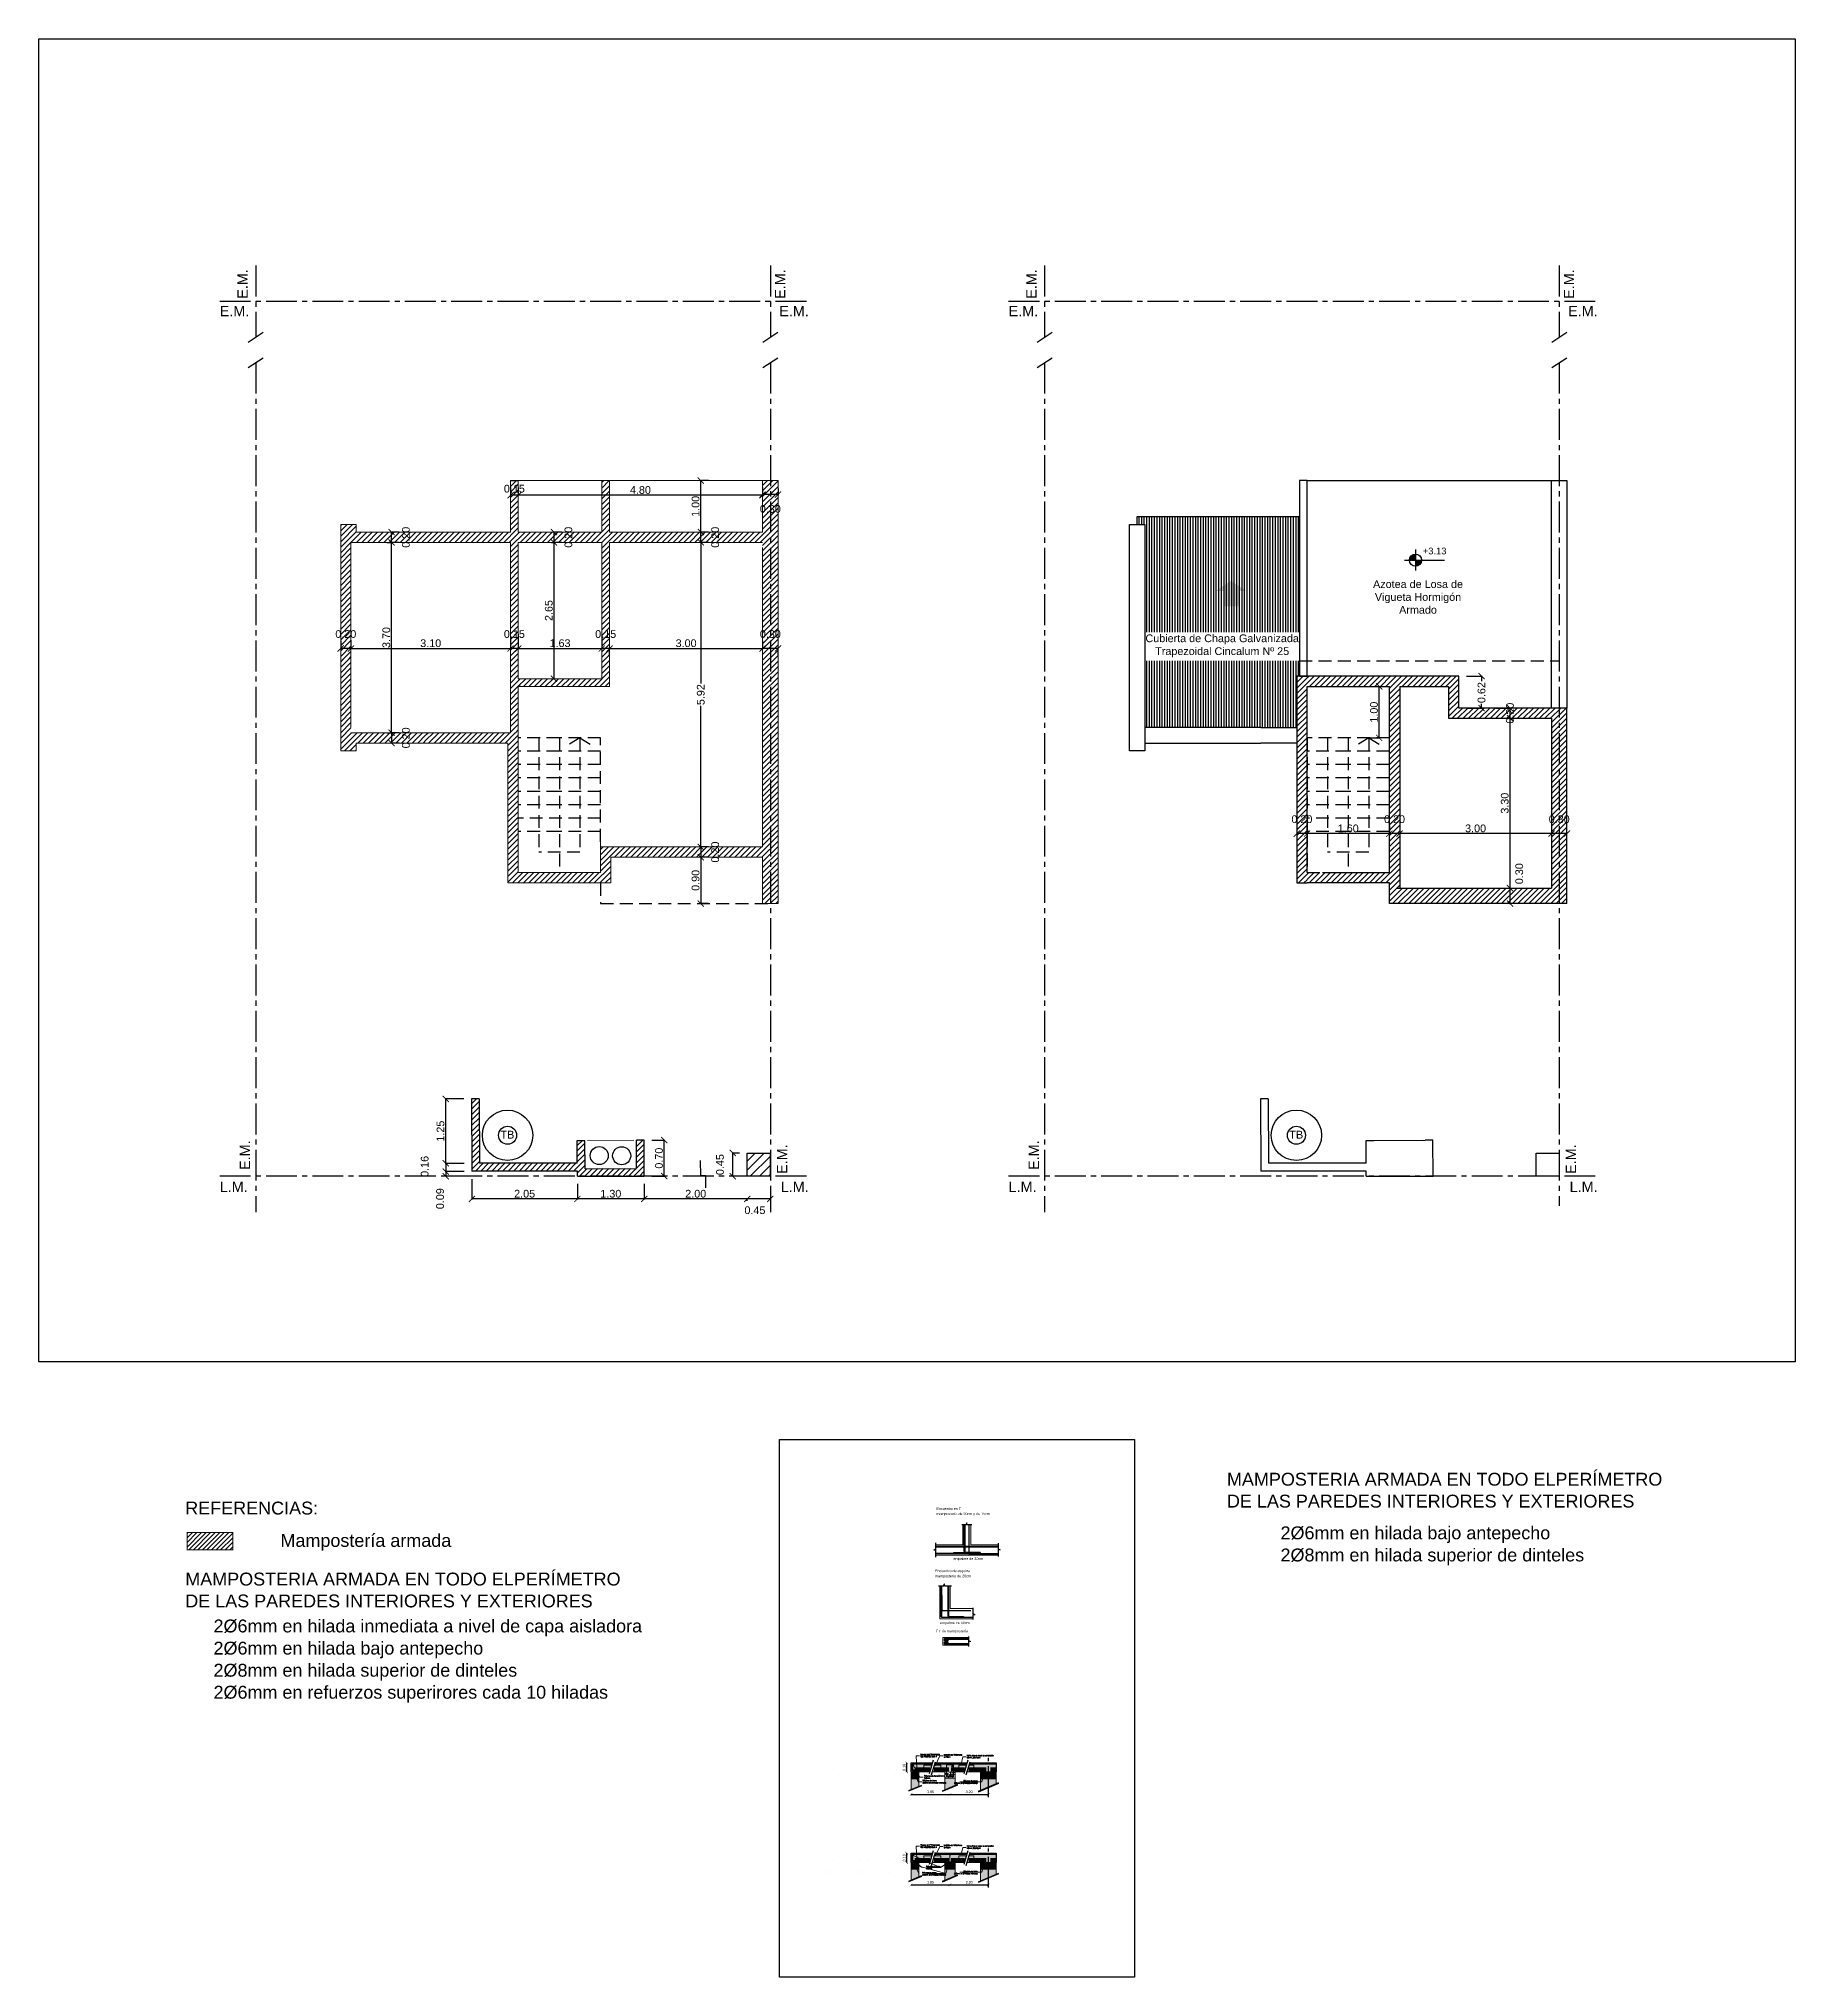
# Model space of a CAD drawing. Header units: millimetres. Extents: x 141 to 456, y -20 to 129.
# Drawn here: x 322.29 to 356.43, y -6.7 to 30.98 of the extents above; entities that cross this region are included whole.
import ezdxf
from ezdxf import colors
from ezdxf.entities.mleader import LeaderData, LeaderLine
from ezdxf.math import Vec2, Vec3

# ---------------------------------------------------------------- set-up
doc = ezdxf.new("R2010")
doc.units = ezdxf.units.MM
doc.header["$LTSCALE"] = 0.1
doc.header["$MEASUREMENT"] = 0
doc.header["$PDMODE"] = 3
doc.header["$PDSIZE"] = 0.1
for name, pattern in [('ACAD_ISO04W100', [30, 24, -3, 0, -3]), ('RAYITAS', [0.375, 0.25, -0.125]), ('TRAZOS2', [0.375, 0.25, -0.125])]:
    doc.linetypes.add(name, pattern=pattern)
doc.layers.get('DEFPOINTS').update_dxf_attribs({"color": 1})
for name, color, linetype, lineweight in [('17.Sombras', 8, 'Continuous', 5), ('ARM_LONGITUDINAL_Ø10', 10, 'Continuous', 9), ('ARM_LONGITUDINAL_Ø12', 10, 'Continuous', 9), ('ARM_TRANSVERSAL_Ø6', 10, 'Continuous', 9), ('CONT_MURO', 3, 'Continuous', 0), ('referencias', 1, 'Continuous', 5), ('SOMBRA', 1, 'Continuous', 0), ('VIG_CARAS', 4, 'Continuous', 9)]:
    doc.layers.add(name, color=color, linetype=linetype, lineweight=lineweight)
for name, color, linetype in [('armadura', 10, 'Continuous'), ('CONTORNO VIGA', 4, 'Continuous'), ('Cotas', 1, 'Continuous'), ('Cubierta', 7, 'Continuous'), ('EJES', 6, 'Continuous'), ('ELMER', 2, 'Continuous'), ('ESTRUCTURAS', 3, 'Continuous'), ('HATCH', 10, 'Continuous'), ('LOSA', 2, 'Continuous'), ('MURO', 2, 'Continuous'), ('Muros', 7, 'Continuous'), ('muros-pta', 4, 'Continuous'), ('P0-MUROS', 4, 'Continuous'), ('Textos', 7, 'Continuous')]:
    doc.layers.add(name, color=color, linetype=linetype)
doc.styles.add('ARIAL', font='arial.ttf', dxfattribs={"height": 0.18})
doc.styles.add('Arial20', font='arial.ttf', dxfattribs={"height": 0.2})
doc.styles.add('Arial30', font='arial.ttf', dxfattribs={"width": 0.8, "height": 0.3})
doc.styles.add('COTAS', font='ROMANS.shx', dxfattribs={"width": 0.7})
doc.styles.add('Diego', font='arial.ttf')
doc.styles.get("Standard").update_dxf_attribs({"font": 'arial.ttf'})
doc.dimstyles.new('COTA-1-100', dxfattribs={"dimtxt": 0.2, "dimasz": 0.12, "dimexe": 0.012, "dimexo": 0.15, "dimgap": 0.025, "dimtad": 1, "dimzin": 0, "dimdsep": 46, "dimtxsty": 'Arial20', "dimblk1": 'ARCHTICK', "dimblk2": 'ARCHTICK', "dimsah": 1, "dimcen": 0.09, "dimclrd": 256, "dimclre": 256, "dimclrt": 256, "dimazin": 0, "dimtfac": 1, "dimtofl": 0, "dimtmove": 2, "dimatfit": 3, "dimldrblk": 'ARCHTICK', "dimfxl": 1, "dimtolj": 1, "dimtzin": 0, "dimarcsym": 0})

msp = doc.modelspace()

# ---------------------------------------------------------------- texts
at = {"layer": 'Cubierta', "color": 1, "insert": (349.1887, 21.0904), "char_height": 0.26, "width": 1.302589, "attachment_point": 1}
msp.add_mtext('{\\H0.5x;+3.13 }', dxfattribs=at)
at = {"layer": 'ESTRUCTURAS', "style": 'Arial30'}
for s, height, p in [('MAMPOSTERIA ARMADA EN TODO ELPERÍMETRO', 0.25, (345.3826, 2.8558)), ('DE LAS PAREDES INTERIORES Y EXTERIORES', 0.25, (345.3826, 2.4304)), ('REFERENCIAS:', 0.25, (325.1389, 2.2953)), ('mampostería de 20cm y de 15cm', 0.05, (339.7371, 2.2831)), ('Encuentro en T', 0.05, (339.7371, 2.3836)), ('Mampostería armada', 0.25, (326.9888, 1.6655)), ('2%%C6mm en hilada bajo antepecho', 0.25, (346.4233, 1.8135)), ('2%%C8mm en hilada superior de dinteles', 0.25, (346.4233, 1.3834)), ('MAMPOSTERIA ARMADA EN TODO ELPERÍMETRO', 0.25, (325.1389, 0.915)), ('Encuentro de esquina', 0.05, (339.7114, 1.1746)), ('empalme de 30cm', 0.05, (340.0696, 1.4112)), ('mampostería de 20cm', 0.05, (339.7114, 1.0742)), ('DE LAS PAREDES INTERIORES Y EXTERIORES', 0.25, (325.1389, 0.4896)), ('2%%C6mm en hilada inmediata a nivel de capa aisladora', 0.25, (325.6882, 0.0034)), ('Fin de mampostería', 0.05, (339.7294, 0.007)), ('empalme de 30cm', 0.05, (339.805, 0.1644)), ('2%%C6mm en hilada bajo antepecho', 0.25, (325.6882, -0.4273)), ('2%%C8mm en hilada superior de dinteles', 0.25, (325.6882, -0.8574)), ('2%%C6mm en refuerzos superirores cada 10 hiladas', 0.25, (325.6882, -1.2851))]:
    msp.add_text(s, height=height, dxfattribs=at).set_placement(p)
at = {"layer": 'Textos', "color": 2, "char_height": 0.2, "width": 0.738387, "attachment_point": 3, "rotation": 90, "style": 'Diego'}
for insert in [(326.1516, 26.5019), (336.5992, 26.501), (341.4819, 26.5019), (351.9295, 26.501), (326.199, 9.5672), (336.6365, 9.4906), (341.5293, 9.5672), (351.9669, 9.4906)]:
    msp.add_mtext('E.M.', dxfattribs=dict(at, insert=insert))
at = {"layer": 'Textos', "color": 2, "char_height": 0.2, "attachment_point": 7, "style": 'Diego'}
for s, insert, width in [('E.M.', (325.8089, 25.5884), 0.738387), ('E.M.', (336.6827, 25.5884), 0.738387), ('E.M.', (341.1393, 25.5884), 0.738387), ('E.M.', (352.0131, 25.5884), 0.738387), ('L.M.', (325.809, 8.5642), 0.601279), ('L.M.', (336.7116, 8.5642), 0.601279), ('L.M.', (341.1394, 8.5642), 0.601279), ('L.M.', (352.042, 8.5642), 0.601279)]:
    msp.add_mtext(s, dxfattribs=dict(at, insert=insert, width=width))
at = {"layer": 'Textos', "color": 1, "char_height": 0.15, "attachment_point": 1, "style": 'ARIAL'}
for s, insert, width in [('\\pxqc;Azotea de Losa de Vigueta Hormigón Armado', (347.9934, 20.4554), 2.204371), ('\\pxqc;Cubierta de Chapa Galvanizada\\PTrapezoidal Cincalum Nº 25', (343.7894, 19.4025), 3)]:
    msp.add_mtext(s, dxfattribs=dict(at, insert=insert, width=width))
at = {"layer": 'Textos', "color": 2, "ltscale": 0.01, "char_height": 0.1521, "width": 0.46025, "attachment_point": 9, "rotation": 0.26785, "style": 'Diego'}
for insert in [(331.5342, 9.6029), (346.8646, 9.6029)]:
    msp.add_mtext('TB', dxfattribs=dict(at, insert=insert))

# ---------------------------------------------------------------- blocks, each defined once
blk = doc.blocks.new('_ARCHTICK')
at = {"color": 0, "linetype": 'ByBlock', "const_width": 0.15}
blk.add_lwpolyline([(-0.5, -0.5), (0.5, 0.5)], dxfattribs=at)
blk = doc.blocks.new('*D36')
at = {"layer": 'Cotas', "lineweight": -2, "transparency": 16777216}
for p, q in [((336.509, 8.429), (336.059, 8.429)), ((336.059, 8.394), (336.059, 8.417)), ((336.509, 8.664), (336.509, 8.417))]:
    blk.add_line(p, q, dxfattribs=at)
at = {"layer": 'DEFPOINTS', "color": 0, "transparency": 16777216}
for p in [(336.509, 8.814), (336.059, 8.544), (336.059, 8.429)]:
    blk.add_point(p, dxfattribs=at)
at = {"layer": 'Cotas', "lineweight": -2, "transparency": 16777216, "xscale": 0.12, "yscale": 0.12, "zscale": 0.12, "rotation": 180}
blk.add_blockref('_ARCHTICK', (336.059, 8.429), dxfattribs=at)
at = {"layer": 'Cotas', "lineweight": -2, "transparency": 16777216, "xscale": 0.12, "yscale": 0.12, "zscale": 0.12}
blk.add_blockref('_ARCHTICK', (336.509, 8.429), dxfattribs=at)
at = {"layer": 'Cotas', "color": 2, "transparency": 16777216, "insert": (336.209, 8.209), "char_height": 0.15, "attachment_point": 5}
blk.add_mtext('\\A1;0.45', dxfattribs=at)
blk = doc.blocks.new('*D37')
at = {"layer": 'Cotas', "lineweight": -2, "transparency": 16777216}
for p, q in [((334.059, 8.722), (334.059, 8.417)), ((336.059, 8.429), (334.059, 8.429)), ((336.059, 8.394), (336.059, 8.417))]:
    blk.add_line(p, q, dxfattribs=at)
at = {"layer": 'DEFPOINTS', "color": 0, "transparency": 16777216}
for p in [(334.059, 8.872), (334.059, 8.429), (336.059, 8.544)]:
    blk.add_point(p, dxfattribs=at)
at = {"layer": 'Cotas', "lineweight": -2, "transparency": 16777216, "xscale": 0.12, "yscale": 0.12, "zscale": 0.12, "rotation": 180}
blk.add_blockref('_ARCHTICK', (334.059, 8.429), dxfattribs=at)
at = {"layer": 'Cotas', "lineweight": -2, "transparency": 16777216, "xscale": 0.12, "yscale": 0.12, "zscale": 0.12}
blk.add_blockref('_ARCHTICK', (336.059, 8.429), dxfattribs=at)
at = {"layer": 'Cotas', "color": 2, "transparency": 16777216, "insert": (335.059, 8.53), "char_height": 0.15, "attachment_point": 5}
blk.add_mtext('\\A1;2.00', dxfattribs=at)
blk = doc.blocks.new('*D44')
at = {"layer": 'Cotas', "lineweight": -2, "transparency": 16777216}
for p, q in [((335.909, 9.322), (335.767, 9.322)), ((335.779, 8.872), (335.779, 9.322)), ((335.909, 8.872), (335.767, 8.872))]:
    blk.add_line(p, q, dxfattribs=at)
at = {"layer": 'DEFPOINTS', "color": 0, "transparency": 16777216}
for p in [(335.779, 9.322), (336.059, 9.322), (336.059, 8.872)]:
    blk.add_point(p, dxfattribs=at)
at = {"layer": 'Cotas', "lineweight": -2, "transparency": 16777216, "xscale": 0.12, "yscale": 0.12, "zscale": 0.12}
for p, rotation in [((335.779, 9.322), 90), ((335.779, 8.872), 270)]:
    blk.add_blockref('_ARCHTICK', p, dxfattribs=dict(at, rotation=rotation))
at = {"layer": 'Cotas', "color": 2, "transparency": 16777216, "insert": (335.53, 9.097), "char_height": 0.15, "attachment_point": 5, "rotation": 90}
blk.add_mtext('\\A1;0.45', dxfattribs=at)
blk = doc.blocks.new('*D38')
at = {"layer": 'Cotas', "lineweight": -2, "transparency": 16777216}
for p, q in [((330.552, 10.372), (330.189, 10.372)), ((330.201, 9.121), (330.201, 10.372)), ((330.558, 9.121), (330.189, 9.121))]:
    blk.add_line(p, q, dxfattribs=at)
at = {"layer": 'DEFPOINTS', "color": 0, "transparency": 16777216}
for p in [(330.201, 10.372), (330.702, 10.372), (330.708, 9.121)]:
    blk.add_point(p, dxfattribs=at)
at = {"layer": 'Cotas', "lineweight": -2, "transparency": 16777216, "xscale": 0.12, "yscale": 0.12, "zscale": 0.12}
for p, rotation in [((330.201, 10.372), 90), ((330.201, 9.121), 270)]:
    blk.add_blockref('_ARCHTICK', p, dxfattribs=dict(at, rotation=rotation))
at = {"layer": 'Cotas', "color": 2, "transparency": 16777216, "insert": (330.099, 9.747), "char_height": 0.15, "attachment_point": 5, "rotation": 90}
blk.add_mtext('\\A1;1.25', dxfattribs=at)
blk = doc.blocks.new('*D33')
at = {"layer": 'Cotas', "lineweight": -2, "transparency": 16777216}
for p, q in [((335.309, 21.192), (335.145, 21.192)), ((335.157, 21.192), (335.157, 18.451)), ((335.157, 15.272), (335.157, 18.013)), ((335.28, 15.272), (335.145, 15.272))]:
    blk.add_line(p, q, dxfattribs=at)
at = {"layer": 'DEFPOINTS', "color": 0, "transparency": 16777216}
for p in [(335.459, 21.192), (335.157, 15.272), (335.43, 15.272)]:
    blk.add_point(p, dxfattribs=at)
at = {"layer": 'Cotas', "lineweight": -2, "transparency": 16777216, "xscale": 0.12, "yscale": 0.12, "zscale": 0.12}
for p, rotation in [((335.157, 21.192), 90), ((335.157, 15.272), 270)]:
    blk.add_blockref('_ARCHTICK', p, dxfattribs=dict(at, rotation=rotation))
at = {"layer": 'Cotas', "color": 2, "transparency": 16777216, "insert": (335.157, 18.232), "char_height": 0.15, "attachment_point": 5, "rotation": 90}
blk.add_mtext('\\A1;5.92', dxfattribs=at)
blk = doc.blocks.new('*D34')
at = {"layer": 'Cotas', "lineweight": -2, "transparency": 16777216}
for p, q in [((333.384, 19.135), (333.384, 19.117)), ((333.384, 19.129), (336.359, 19.129)), ((336.359, 19.104), (336.359, 19.117))]:
    blk.add_line(p, q, dxfattribs=at)
at = {"layer": 'DEFPOINTS', "color": 0, "transparency": 16777216}
for p in [(333.384, 19.285), (336.359, 19.254), (336.359, 19.129)]:
    blk.add_point(p, dxfattribs=at)
at = {"layer": 'Cotas', "lineweight": -2, "transparency": 16777216, "xscale": 0.12, "yscale": 0.12, "zscale": 0.12, "rotation": 180}
blk.add_blockref('_ARCHTICK', (333.384, 19.129), dxfattribs=at)
at = {"layer": 'Cotas', "lineweight": -2, "transparency": 16777216, "xscale": 0.12, "yscale": 0.12, "zscale": 0.12}
blk.add_blockref('_ARCHTICK', (336.359, 19.129), dxfattribs=at)
at = {"layer": 'Cotas', "color": 2, "transparency": 16777216, "insert": (334.872, 19.231), "char_height": 0.15, "attachment_point": 5}
blk.add_mtext('\\A1;3.00', dxfattribs=at)
blk = doc.blocks.new('*D35')
at = {"layer": 'Cotas', "lineweight": -2, "transparency": 16777216}
for p, q in [((328.359, 19.292), (328.359, 19.117)), ((331.459, 19.361), (331.459, 19.117)), ((328.359, 19.129), (331.459, 19.129))]:
    blk.add_line(p, q, dxfattribs=at)
at = {"layer": 'DEFPOINTS', "color": 0, "transparency": 16777216}
for p in [(328.359, 19.442), (331.459, 19.511), (331.459, 19.129)]:
    blk.add_point(p, dxfattribs=at)
at = {"layer": 'Cotas', "lineweight": -2, "transparency": 16777216, "xscale": 0.12, "yscale": 0.12, "zscale": 0.12, "rotation": 180}
blk.add_blockref('_ARCHTICK', (328.359, 19.129), dxfattribs=at)
at = {"layer": 'Cotas', "lineweight": -2, "transparency": 16777216, "xscale": 0.12, "yscale": 0.12, "zscale": 0.12}
blk.add_blockref('_ARCHTICK', (331.459, 19.129), dxfattribs=at)
at = {"layer": 'Cotas', "color": 2, "transparency": 16777216, "insert": (329.909, 19.231), "char_height": 0.15, "attachment_point": 5}
blk.add_mtext('\\A1;3.10', dxfattribs=at)
blk = doc.blocks.new('*D41')
at = {"layer": 'Cotas', "lineweight": -2, "transparency": 16777216}
for p, q in [((350.871, 14.472), (350.895, 14.472)), ((350.883, 14.172), (350.883, 14.472)), ((350.871, 14.172), (350.895, 14.172))]:
    blk.add_line(p, q, dxfattribs=at)
at = {"layer": 'DEFPOINTS', "color": 0, "transparency": 16777216}
for p in [(350.721, 14.472), (350.883, 14.472), (350.721, 14.172)]:
    blk.add_point(p, dxfattribs=at)
at = {"layer": 'Cotas', "lineweight": -2, "transparency": 16777216, "xscale": 0.12, "yscale": 0.12, "zscale": 0.12}
for p, rotation in [((350.883, 14.472), 90), ((350.883, 14.172), 270)]:
    blk.add_blockref('_ARCHTICK', p, dxfattribs=dict(at, rotation=rotation))
at = {"layer": 'Cotas', "color": 2, "transparency": 16777216, "insert": (351.063, 14.751), "char_height": 0.15, "attachment_point": 5, "rotation": 90}
blk.add_mtext('\\A1;0.30', dxfattribs=at)
blk = doc.blocks.new('*D42')
at = {"layer": 'Cotas', "lineweight": -2, "transparency": 16777216}
for p, q in [((350.609, 17.772), (350.895, 17.772)), ((350.883, 14.472), (350.883, 17.772)), ((350.871, 14.472), (350.895, 14.472))]:
    blk.add_line(p, q, dxfattribs=at)
at = {"layer": 'DEFPOINTS', "color": 0, "transparency": 16777216}
for p in [(350.459, 17.772), (350.883, 17.772), (350.721, 14.472)]:
    blk.add_point(p, dxfattribs=at)
at = {"layer": 'Cotas', "lineweight": -2, "transparency": 16777216, "xscale": 0.12, "yscale": 0.12, "zscale": 0.12}
for p, rotation in [((350.883, 17.772), 90), ((350.883, 14.472), 270)]:
    blk.add_blockref('_ARCHTICK', p, dxfattribs=dict(at, rotation=rotation))
at = {"layer": 'Cotas', "color": 2, "transparency": 16777216, "insert": (350.781, 16.122), "char_height": 0.15, "attachment_point": 5, "rotation": 90}
blk.add_mtext('\\A1;3.30', dxfattribs=at)
blk = doc.blocks.new('*D43')
at = {"layer": 'Cotas', "lineweight": -2, "transparency": 16777216}
for p, q in [((350.609, 17.972), (350.895, 17.972)), ((350.609, 17.772), (350.895, 17.772)), ((350.883, 17.772), (350.883, 17.972))]:
    blk.add_line(p, q, dxfattribs=at)
at = {"layer": 'DEFPOINTS', "color": 0, "transparency": 16777216}
for p in [(350.459, 17.972), (350.459, 17.772), (350.883, 17.972)]:
    blk.add_point(p, dxfattribs=at)
at = {"layer": 'Cotas', "lineweight": -2, "transparency": 16777216, "xscale": 0.12, "yscale": 0.12, "zscale": 0.12}
for p, rotation in [((350.883, 17.972), 90), ((350.883, 17.772), 270)]:
    blk.add_blockref('_ARCHTICK', p, dxfattribs=dict(at, rotation=rotation))
at = {"layer": 'Cotas', "color": 2, "transparency": 16777216, "insert": (350.883, 17.872), "char_height": 0.15, "attachment_point": 5, "rotation": 90}
blk.add_mtext('\\A1;0.20', dxfattribs=at)
blk = doc.blocks.new('*D39')
at = {"layer": 'Cotas', "lineweight": -2, "transparency": 16777216}
for p, q in [((348.235, 18.392), (348.353, 18.392)), ((348.341, 17.392), (348.341, 18.392)), ((348.112, 17.392), (348.353, 17.392))]:
    blk.add_line(p, q, dxfattribs=at)
at = {"layer": 'DEFPOINTS', "color": 0, "transparency": 16777216}
for p in [(348.085, 18.392), (348.341, 18.392), (347.962, 17.392)]:
    blk.add_point(p, dxfattribs=at)
at = {"layer": 'Cotas', "lineweight": -2, "transparency": 16777216, "xscale": 0.12, "yscale": 0.12, "zscale": 0.12}
for p, rotation in [((348.341, 18.392), 90), ((348.341, 17.392), 270)]:
    blk.add_blockref('_ARCHTICK', p, dxfattribs=dict(at, rotation=rotation))
at = {"layer": 'Cotas', "color": 2, "transparency": 16777216, "insert": (348.24, 17.892), "char_height": 0.15, "attachment_point": 5, "rotation": 90}
blk.add_mtext('\\A1;1.00', dxfattribs=at)
blk = doc.blocks.new('Nivel Planta')
at = {"layer": 'Cubierta'}
h = blk.add_hatch(color=1, dxfattribs=at)
h.paths.add_polyline_path([(509.851, 209.413, 0.414214), (509.733, 209.295), (509.851, 209.295)])
h.paths.add_polyline_path([(509.969, 209.295), (509.851, 209.295), (509.851, 209.177, 0.414214)])
at = {"layer": 'Cotas', "color": 1}
for p, q in [((509.636, 209.295), (510.413, 209.295)), ((509.851, 209.499), (509.851, 209.09))]:
    blk.add_line(p, q, dxfattribs=at)
blk.add_circle((509.851, 209.295), 0.118, dxfattribs=at)
blk = doc.blocks.new('*D40')
at = {"layer": 'Cotas', "lineweight": -2, "transparency": 16777216}
for p, q in [((350.039, 18.592), (350.341, 18.592)), ((350.329, 18.592), (350.329, 18.491)), ((350.039, 17.972), (350.341, 17.972)), ((350.329, 17.972), (350.329, 18.053))]:
    blk.add_line(p, q, dxfattribs=at)
at = {"layer": 'DEFPOINTS', "color": 0, "transparency": 16777216}
for p in [(349.889, 18.592), (349.889, 17.972), (350.329, 17.972)]:
    blk.add_point(p, dxfattribs=at)
at = {"layer": 'Cotas', "lineweight": -2, "transparency": 16777216, "xscale": 0.12, "yscale": 0.12, "zscale": 0.12}
for p, rotation in [((350.329, 18.592), 90), ((350.329, 17.972), 270)]:
    blk.add_blockref('_ARCHTICK', p, dxfattribs=dict(at, rotation=rotation))
at = {"layer": 'Cotas', "color": 2, "transparency": 16777216, "insert": (350.329, 18.272), "char_height": 0.15, "attachment_point": 5, "rotation": 90}
blk.add_mtext('\\A1;0.62', dxfattribs=at)
blk = doc.blocks.new('*D45')
at = {"layer": 'Cotas', "lineweight": -2, "transparency": 16777216}
for p, q in [((332.759, 8.722), (332.759, 8.417)), ((334.059, 8.722), (334.059, 8.417)), ((334.059, 8.429), (332.759, 8.429))]:
    blk.add_line(p, q, dxfattribs=at)
at = {"layer": 'DEFPOINTS', "color": 0, "transparency": 16777216}
for p in [(332.759, 8.872), (334.059, 8.872), (332.759, 8.429)]:
    blk.add_point(p, dxfattribs=at)
at = {"layer": 'Cotas', "lineweight": -2, "transparency": 16777216, "xscale": 0.12, "yscale": 0.12, "zscale": 0.12, "rotation": 180}
blk.add_blockref('_ARCHTICK', (332.759, 8.429), dxfattribs=at)
at = {"layer": 'Cotas', "lineweight": -2, "transparency": 16777216, "xscale": 0.12, "yscale": 0.12, "zscale": 0.12}
blk.add_blockref('_ARCHTICK', (334.059, 8.429), dxfattribs=at)
at = {"layer": 'Cotas', "color": 2, "transparency": 16777216, "insert": (333.409, 8.53), "char_height": 0.15, "attachment_point": 5}
blk.add_mtext('\\A1;1.30', dxfattribs=at)
blk = doc.blocks.new('*D46')
at = {"layer": 'Cotas', "lineweight": -2, "transparency": 16777216}
for p, q in [((330.709, 8.813), (330.709, 8.417)), ((332.759, 8.722), (332.759, 8.417)), ((332.759, 8.429), (330.709, 8.429))]:
    blk.add_line(p, q, dxfattribs=at)
at = {"layer": 'DEFPOINTS', "color": 0, "transparency": 16777216}
for p in [(330.709, 8.963), (332.759, 8.872), (330.709, 8.429)]:
    blk.add_point(p, dxfattribs=at)
at = {"layer": 'Cotas', "lineweight": -2, "transparency": 16777216, "xscale": 0.12, "yscale": 0.12, "zscale": 0.12, "rotation": 180}
blk.add_blockref('_ARCHTICK', (330.709, 8.429), dxfattribs=at)
at = {"layer": 'Cotas', "lineweight": -2, "transparency": 16777216, "xscale": 0.12, "yscale": 0.12, "zscale": 0.12}
blk.add_blockref('_ARCHTICK', (332.759, 8.429), dxfattribs=at)
at = {"layer": 'Cotas', "color": 2, "transparency": 16777216, "insert": (331.734, 8.53), "char_height": 0.15, "attachment_point": 5}
blk.add_mtext('\\A1;2.05', dxfattribs=at)
blk = doc.blocks.new('*D47')
at = {"layer": 'Cotas', "lineweight": -2, "transparency": 16777216}
for p, q in [((334.206, 9.572), (334.458, 9.572)), ((334.446, 8.872), (334.446, 9.572)), ((334.209, 8.872), (334.458, 8.872))]:
    blk.add_line(p, q, dxfattribs=at)
at = {"layer": 'DEFPOINTS', "color": 0, "transparency": 16777216}
for p in [(334.056, 9.572), (334.446, 9.572), (334.059, 8.872)]:
    blk.add_point(p, dxfattribs=at)
at = {"layer": 'Cotas', "lineweight": -2, "transparency": 16777216, "xscale": 0.12, "yscale": 0.12, "zscale": 0.12}
for p, rotation in [((334.446, 9.572), 90), ((334.446, 8.872), 270)]:
    blk.add_blockref('_ARCHTICK', p, dxfattribs=dict(at, rotation=rotation))
at = {"layer": 'Cotas', "color": 2, "transparency": 16777216, "insert": (334.345, 9.222), "char_height": 0.15, "attachment_point": 5, "rotation": 90}
blk.add_mtext('\\A1;0.70', dxfattribs=at)
blk = doc.blocks.new('*D48')
at = {"layer": 'Cotas', "lineweight": -2, "transparency": 16777216}
for p, q in [((330.558, 9.121), (330.189, 9.121)), ((330.201, 9.121), (330.201, 8.963)), ((330.559, 8.963), (330.189, 8.963))]:
    blk.add_line(p, q, dxfattribs=at)
at = {"layer": 'DEFPOINTS', "color": 0, "transparency": 16777216}
for p in [(330.708, 9.121), (330.201, 8.963), (330.709, 8.963)]:
    blk.add_point(p, dxfattribs=at)
at = {"layer": 'Cotas', "lineweight": -2, "transparency": 16777216, "xscale": 0.12, "yscale": 0.12, "zscale": 0.12}
for p, rotation in [((330.201, 9.121), 90), ((330.201, 8.963), 270)]:
    blk.add_blockref('_ARCHTICK', p, dxfattribs=dict(at, rotation=rotation))
at = {"layer": 'Cotas', "color": 2, "transparency": 16777216, "insert": (329.792, 9.062), "char_height": 0.15, "attachment_point": 5, "rotation": 90}
blk.add_mtext('\\A1;0.16', dxfattribs=at)
blk = doc.blocks.new('*D49')
at = {"layer": 'Cotas', "lineweight": -2, "transparency": 16777216}
for p, q in [((330.559, 8.963), (330.189, 8.963)), ((330.557, 8.872), (330.189, 8.872)), ((330.201, 8.963), (330.201, 8.872))]:
    blk.add_line(p, q, dxfattribs=at)
at = {"layer": 'DEFPOINTS', "color": 0, "transparency": 16777216}
for p in [(330.201, 8.872), (330.707, 8.872), (330.709, 8.963)]:
    blk.add_point(p, dxfattribs=at)
at = {"layer": 'Cotas', "lineweight": -2, "transparency": 16777216, "xscale": 0.12, "yscale": 0.12, "zscale": 0.12}
for p, rotation in [((330.201, 8.963), 90), ((330.201, 8.872), 270)]:
    blk.add_blockref('_ARCHTICK', p, dxfattribs=dict(at, rotation=rotation))
at = {"layer": 'Cotas', "color": 2, "transparency": 16777216, "insert": (330.091, 8.434), "char_height": 0.15, "attachment_point": 5, "rotation": 90}
blk.add_mtext('\\A1;0.09', dxfattribs=at)
blk = doc.blocks.new('*D148')
at = {"layer": 'Cotas', "lineweight": -2, "transparency": 16777216}
for p, q in [((329.055, 21.192), (329.136, 21.192)), ((329.148, 17.492), (329.148, 21.192)), ((329.055, 17.492), (329.136, 17.492))]:
    blk.add_line(p, q, dxfattribs=at)
at = {"layer": 'DEFPOINTS', "color": 0, "transparency": 16777216}
for p in [(329.148, 21.192), (329.205, 21.192), (329.205, 17.492)]:
    blk.add_point(p, dxfattribs=at)
at = {"layer": 'Cotas', "lineweight": -2, "transparency": 16777216, "xscale": 0.12, "yscale": 0.12, "zscale": 0.12}
for p, rotation in [((329.148, 21.192), 90), ((329.148, 17.492), 270)]:
    blk.add_blockref('_ARCHTICK', p, dxfattribs=dict(at, rotation=rotation))
at = {"layer": 'Cotas', "color": 2, "transparency": 16777216, "insert": (329.046, 19.342), "char_height": 0.15, "attachment_point": 5, "rotation": 90}
blk.add_mtext('\\A1;3.70', dxfattribs=at)
blk = doc.blocks.new('*D149')
at = {"layer": 'Cotas', "lineweight": -2, "transparency": 16777216}
for p, q in [((331.609, 19.41), (331.609, 19.117)), ((333.234, 19.41), (333.234, 19.117)), ((331.609, 19.129), (333.234, 19.129))]:
    blk.add_line(p, q, dxfattribs=at)
at = {"layer": 'DEFPOINTS', "color": 0, "transparency": 16777216}
for p in [(331.609, 19.56), (333.234, 19.56), (333.234, 19.129)]:
    blk.add_point(p, dxfattribs=at)
at = {"layer": 'Cotas', "lineweight": -2, "transparency": 16777216, "xscale": 0.12, "yscale": 0.12, "zscale": 0.12, "rotation": 180}
blk.add_blockref('_ARCHTICK', (331.609, 19.129), dxfattribs=at)
at = {"layer": 'Cotas', "lineweight": -2, "transparency": 16777216, "xscale": 0.12, "yscale": 0.12, "zscale": 0.12}
blk.add_blockref('_ARCHTICK', (333.234, 19.129), dxfattribs=at)
at = {"layer": 'Cotas', "color": 2, "transparency": 16777216, "insert": (332.422, 19.231), "char_height": 0.15, "attachment_point": 5}
blk.add_mtext('\\A1;1.63', dxfattribs=at)
blk = doc.blocks.new('*D150')
at = {"layer": 'Cotas', "lineweight": -2, "transparency": 16777216}
for p, q in [((332.259, 21.192), (332.293, 21.192)), ((332.305, 18.542), (332.305, 21.192)), ((332.259, 18.542), (332.293, 18.542))]:
    blk.add_line(p, q, dxfattribs=at)
at = {"layer": 'DEFPOINTS', "color": 0, "transparency": 16777216}
for p in [(332.305, 21.192), (332.409, 21.192), (332.409, 18.542)]:
    blk.add_point(p, dxfattribs=at)
at = {"layer": 'Cotas', "lineweight": -2, "transparency": 16777216, "xscale": 0.12, "yscale": 0.12, "zscale": 0.12}
for p, rotation in [((332.305, 21.192), 90), ((332.305, 18.542), 270)]:
    blk.add_blockref('_ARCHTICK', p, dxfattribs=dict(at, rotation=rotation))
at = {"layer": 'Cotas', "color": 2, "transparency": 16777216, "insert": (332.204, 19.867), "char_height": 0.15, "attachment_point": 5, "rotation": 90}
blk.add_mtext('\\A1;2.65', dxfattribs=at)
blk = doc.blocks.new('*D151')
at = {"layer": 'Cotas', "lineweight": -2, "transparency": 16777216}
for p, q in [((335.157, 21.192), (335.157, 21.392)), ((335.307, 21.392), (335.169, 21.392)), ((335.307, 21.192), (335.169, 21.192))]:
    blk.add_line(p, q, dxfattribs=at)
at = {"layer": 'DEFPOINTS', "color": 0, "transparency": 16777216}
for p in [(335.157, 21.392), (335.157, 21.392), (335.157, 21.192)]:
    blk.add_point(p, dxfattribs=at)
at = {"layer": 'Cotas', "lineweight": -2, "transparency": 16777216, "xscale": 0.12, "yscale": 0.12, "zscale": 0.12}
for p, rotation in [((335.157, 21.392), 90), ((335.157, 21.192), 270)]:
    blk.add_blockref('_ARCHTICK', p, dxfattribs=dict(at, rotation=rotation))
at = {"layer": 'Cotas', "color": 2, "transparency": 16777216, "insert": (335.437, 21.292), "char_height": 0.15, "attachment_point": 5, "rotation": 90}
blk.add_mtext('\\A1;0.20', dxfattribs=at)
blk = doc.blocks.new('*D152')
at = {"layer": 'Cotas', "lineweight": -2, "transparency": 16777216}
for p, q in [((335.157, 21.392), (335.157, 22.392)), ((335.307, 22.392), (335.169, 22.392)), ((335.307, 21.392), (335.169, 21.392))]:
    blk.add_line(p, q, dxfattribs=at)
at = {"layer": 'DEFPOINTS', "color": 0, "transparency": 16777216}
for p in [(335.157, 22.392), (335.157, 22.392), (335.157, 21.392)]:
    blk.add_point(p, dxfattribs=at)
at = {"layer": 'Cotas', "lineweight": -2, "transparency": 16777216, "xscale": 0.12, "yscale": 0.12, "zscale": 0.12}
for p, rotation in [((335.157, 22.392), 90), ((335.157, 21.392), 270)]:
    blk.add_blockref('_ARCHTICK', p, dxfattribs=dict(at, rotation=rotation))
at = {"layer": 'Cotas', "color": 2, "transparency": 16777216, "insert": (335.056, 21.892), "char_height": 0.15, "attachment_point": 5, "rotation": 90}
blk.add_mtext('\\A1;1.00', dxfattribs=at)
blk = doc.blocks.new('*D153')
at = {"layer": 'Cotas', "lineweight": -2, "transparency": 16777216}
for p, q in [((332.305, 21.192), (332.305, 21.392)), ((332.455, 21.392), (332.317, 21.392)), ((332.455, 21.192), (332.317, 21.192))]:
    blk.add_line(p, q, dxfattribs=at)
at = {"layer": 'DEFPOINTS', "color": 0, "transparency": 16777216}
for p in [(332.305, 21.392), (332.305, 21.392), (332.305, 21.192)]:
    blk.add_point(p, dxfattribs=at)
at = {"layer": 'Cotas', "lineweight": -2, "transparency": 16777216, "xscale": 0.12, "yscale": 0.12, "zscale": 0.12}
for p, rotation in [((332.305, 21.392), 90), ((332.305, 21.192), 270)]:
    blk.add_blockref('_ARCHTICK', p, dxfattribs=dict(at, rotation=rotation))
at = {"layer": 'Cotas', "color": 2, "transparency": 16777216, "insert": (332.585, 21.292), "char_height": 0.15, "attachment_point": 5, "rotation": 90}
blk.add_mtext('\\A1;0.20', dxfattribs=at)
blk = doc.blocks.new('*D154')
at = {"layer": 'Cotas', "lineweight": -2, "transparency": 16777216}
for p, q in [((336.359, 22.242), (336.359, 22.109)), ((336.659, 22.242), (336.659, 22.109)), ((336.659, 22.121), (336.359, 22.121))]:
    blk.add_line(p, q, dxfattribs=at)
at = {"layer": 'DEFPOINTS', "color": 0, "transparency": 16777216}
for p in [(336.359, 22.392), (336.659, 22.392), (336.359, 22.121)]:
    blk.add_point(p, dxfattribs=at)
at = {"layer": 'Cotas', "lineweight": -2, "transparency": 16777216, "xscale": 0.12, "yscale": 0.12, "zscale": 0.12, "rotation": 180}
blk.add_blockref('_ARCHTICK', (336.359, 22.121), dxfattribs=at)
at = {"layer": 'Cotas', "lineweight": -2, "transparency": 16777216, "xscale": 0.12, "yscale": 0.12, "zscale": 0.12}
blk.add_blockref('_ARCHTICK', (336.659, 22.121), dxfattribs=at)
at = {"layer": 'Cotas', "color": 2, "transparency": 16777216, "insert": (336.509, 21.841), "char_height": 0.15, "attachment_point": 5}
blk.add_mtext('\\A1;0.30', dxfattribs=at)
blk = doc.blocks.new('*D155')
at = {"layer": 'Cotas', "lineweight": -2, "transparency": 16777216}
for p, q in [((331.609, 22.259), (331.609, 22.121)), ((336.359, 22.259), (336.359, 22.121)), ((336.359, 22.109), (331.609, 22.109))]:
    blk.add_line(p, q, dxfattribs=at)
at = {"layer": 'DEFPOINTS', "color": 0, "transparency": 16777216}
for p in [(331.609, 22.109), (331.609, 22.109), (336.359, 22.109)]:
    blk.add_point(p, dxfattribs=at)
at = {"layer": 'Cotas', "lineweight": -2, "transparency": 16777216, "xscale": 0.12, "yscale": 0.12, "zscale": 0.12, "rotation": 180}
blk.add_blockref('_ARCHTICK', (331.609, 22.109), dxfattribs=at)
at = {"layer": 'Cotas', "lineweight": -2, "transparency": 16777216, "xscale": 0.12, "yscale": 0.12, "zscale": 0.12}
blk.add_blockref('_ARCHTICK', (336.359, 22.109), dxfattribs=at)
at = {"layer": 'Cotas', "color": 2, "transparency": 16777216, "insert": (333.984, 22.21), "char_height": 0.15, "attachment_point": 5}
blk.add_mtext('\\A1;4.80', dxfattribs=at)
blk = doc.blocks.new('*D156')
at = {"layer": 'Cotas', "lineweight": -2, "transparency": 16777216}
for p, q in [((331.459, 22.259), (331.459, 22.121)), ((331.609, 22.259), (331.609, 22.121)), ((331.609, 22.109), (331.459, 22.109))]:
    blk.add_line(p, q, dxfattribs=at)
at = {"layer": 'DEFPOINTS', "color": 0, "transparency": 16777216}
for p in [(331.459, 22.109), (331.459, 22.109), (331.609, 22.109)]:
    blk.add_point(p, dxfattribs=at)
at = {"layer": 'Cotas', "lineweight": -2, "transparency": 16777216, "xscale": 0.12, "yscale": 0.12, "zscale": 0.12, "rotation": 180}
blk.add_blockref('_ARCHTICK', (331.459, 22.109), dxfattribs=at)
at = {"layer": 'Cotas', "lineweight": -2, "transparency": 16777216, "xscale": 0.12, "yscale": 0.12, "zscale": 0.12}
blk.add_blockref('_ARCHTICK', (331.609, 22.109), dxfattribs=at)
at = {"layer": 'Cotas', "color": 2, "transparency": 16777216, "insert": (331.534, 22.235), "char_height": 0.15, "attachment_point": 5}
blk.add_mtext('\\A1;0.15', dxfattribs=at)
blk = doc.blocks.new('*D157')
at = {"layer": 'Cotas', "lineweight": -2, "transparency": 16777216}
for p, q in [((335.157, 15.272), (335.157, 15.072)), ((335.307, 15.272), (335.169, 15.272)), ((335.307, 15.072), (335.169, 15.072))]:
    blk.add_line(p, q, dxfattribs=at)
at = {"layer": 'DEFPOINTS', "color": 0, "transparency": 16777216}
for p in [(335.157, 15.272), (335.157, 15.072), (335.157, 15.072)]:
    blk.add_point(p, dxfattribs=at)
at = {"layer": 'Cotas', "lineweight": -2, "transparency": 16777216, "xscale": 0.12, "yscale": 0.12, "zscale": 0.12}
for p, rotation in [((335.157, 15.272), 90), ((335.157, 15.072), 270)]:
    blk.add_blockref('_ARCHTICK', p, dxfattribs=dict(at, rotation=rotation))
at = {"layer": 'Cotas', "color": 2, "transparency": 16777216, "insert": (335.437, 15.172), "char_height": 0.15, "attachment_point": 5, "rotation": 90}
blk.add_mtext('\\A1;0.20', dxfattribs=at)
blk = doc.blocks.new('*D158')
at = {"layer": 'Cotas', "lineweight": -2, "transparency": 16777216}
for p, q in [((335.157, 15.072), (335.157, 14.172)), ((335.307, 15.072), (335.169, 15.072)), ((335.307, 14.172), (335.169, 14.172))]:
    blk.add_line(p, q, dxfattribs=at)
at = {"layer": 'DEFPOINTS', "color": 0, "transparency": 16777216}
for p in [(335.157, 15.072), (335.157, 14.172), (335.157, 14.172)]:
    blk.add_point(p, dxfattribs=at)
at = {"layer": 'Cotas', "lineweight": -2, "transparency": 16777216, "xscale": 0.12, "yscale": 0.12, "zscale": 0.12}
for p, rotation in [((335.157, 15.072), 90), ((335.157, 14.172), 270)]:
    blk.add_blockref('_ARCHTICK', p, dxfattribs=dict(at, rotation=rotation))
at = {"layer": 'Cotas', "color": 2, "transparency": 16777216, "insert": (335.056, 14.622), "char_height": 0.15, "attachment_point": 5, "rotation": 90}
blk.add_mtext('\\A1;0.90', dxfattribs=at)
blk = doc.blocks.new('*D159')
at = {"layer": 'Cotas', "lineweight": -2, "transparency": 16777216}
for p, q in [((336.359, 19.279), (336.359, 19.141)), ((336.659, 19.129), (336.359, 19.129)), ((336.659, 18.979), (336.659, 19.117))]:
    blk.add_line(p, q, dxfattribs=at)
at = {"layer": 'DEFPOINTS', "color": 0, "transparency": 16777216}
for p in [(336.359, 19.129), (336.359, 19.129), (336.659, 19.129)]:
    blk.add_point(p, dxfattribs=at)
at = {"layer": 'Cotas', "lineweight": -2, "transparency": 16777216, "xscale": 0.12, "yscale": 0.12, "zscale": 0.12, "rotation": 180}
blk.add_blockref('_ARCHTICK', (336.359, 19.129), dxfattribs=at)
at = {"layer": 'Cotas', "lineweight": -2, "transparency": 16777216, "xscale": 0.12, "yscale": 0.12, "zscale": 0.12}
blk.add_blockref('_ARCHTICK', (336.659, 19.129), dxfattribs=at)
at = {"layer": 'Cotas', "color": 2, "transparency": 16777216, "insert": (336.509, 19.409), "char_height": 0.15, "attachment_point": 5}
blk.add_mtext('\\A1;0.30', dxfattribs=at)
blk = doc.blocks.new('*D160')
at = {"layer": 'Cotas', "lineweight": -2, "transparency": 16777216}
for p, q in [((333.234, 19.279), (333.234, 19.141)), ((333.384, 19.129), (333.234, 19.129)), ((333.384, 18.979), (333.384, 19.117))]:
    blk.add_line(p, q, dxfattribs=at)
at = {"layer": 'DEFPOINTS', "color": 0, "transparency": 16777216}
for p in [(333.234, 19.129), (333.234, 19.129), (333.384, 19.129)]:
    blk.add_point(p, dxfattribs=at)
at = {"layer": 'Cotas', "lineweight": -2, "transparency": 16777216, "xscale": 0.12, "yscale": 0.12, "zscale": 0.12, "rotation": 180}
blk.add_blockref('_ARCHTICK', (333.234, 19.129), dxfattribs=at)
at = {"layer": 'Cotas', "lineweight": -2, "transparency": 16777216, "xscale": 0.12, "yscale": 0.12, "zscale": 0.12}
blk.add_blockref('_ARCHTICK', (333.384, 19.129), dxfattribs=at)
at = {"layer": 'Cotas', "color": 2, "transparency": 16777216, "insert": (333.309, 19.409), "char_height": 0.15, "attachment_point": 5}
blk.add_mtext('\\A1;0.15', dxfattribs=at)
blk = doc.blocks.new('*D161')
at = {"layer": 'Cotas', "lineweight": -2, "transparency": 16777216}
for p, q in [((331.459, 19.279), (331.459, 19.141)), ((331.609, 19.279), (331.609, 19.141)), ((331.609, 19.129), (331.459, 19.129))]:
    blk.add_line(p, q, dxfattribs=at)
at = {"layer": 'DEFPOINTS', "color": 0, "transparency": 16777216}
for p in [(331.459, 19.129), (331.459, 19.129), (331.609, 19.129)]:
    blk.add_point(p, dxfattribs=at)
at = {"layer": 'Cotas', "lineweight": -2, "transparency": 16777216, "xscale": 0.12, "yscale": 0.12, "zscale": 0.12, "rotation": 180}
blk.add_blockref('_ARCHTICK', (331.459, 19.129), dxfattribs=at)
at = {"layer": 'Cotas', "lineweight": -2, "transparency": 16777216, "xscale": 0.12, "yscale": 0.12, "zscale": 0.12}
blk.add_blockref('_ARCHTICK', (331.609, 19.129), dxfattribs=at)
at = {"layer": 'Cotas', "color": 2, "transparency": 16777216, "insert": (331.534, 19.409), "char_height": 0.15, "attachment_point": 5}
blk.add_mtext('\\A1;0.15', dxfattribs=at)
blk = doc.blocks.new('*D162')
at = {"layer": 'Cotas', "lineweight": -2, "transparency": 16777216}
for p, q in [((328.159, 19.279), (328.159, 19.141)), ((328.359, 19.279), (328.359, 19.141)), ((328.359, 19.129), (328.159, 19.129))]:
    blk.add_line(p, q, dxfattribs=at)
at = {"layer": 'DEFPOINTS', "color": 0, "transparency": 16777216}
for p in [(328.159, 19.129), (328.159, 19.129), (328.359, 19.129)]:
    blk.add_point(p, dxfattribs=at)
at = {"layer": 'Cotas', "lineweight": -2, "transparency": 16777216, "xscale": 0.12, "yscale": 0.12, "zscale": 0.12, "rotation": 180}
blk.add_blockref('_ARCHTICK', (328.159, 19.129), dxfattribs=at)
at = {"layer": 'Cotas', "lineweight": -2, "transparency": 16777216, "xscale": 0.12, "yscale": 0.12, "zscale": 0.12}
blk.add_blockref('_ARCHTICK', (328.359, 19.129), dxfattribs=at)
at = {"layer": 'Cotas', "color": 2, "transparency": 16777216, "insert": (328.259, 19.409), "char_height": 0.15, "attachment_point": 5}
blk.add_mtext('\\A1;0.20', dxfattribs=at)
blk = doc.blocks.new('*D163')
at = {"layer": 'Cotas', "lineweight": -2, "transparency": 16777216}
for p, q in [((329.148, 21.192), (329.148, 21.392)), ((329.298, 21.392), (329.16, 21.392)), ((329.298, 21.192), (329.16, 21.192))]:
    blk.add_line(p, q, dxfattribs=at)
at = {"layer": 'DEFPOINTS', "color": 0, "transparency": 16777216}
for p in [(329.148, 21.392), (329.148, 21.392), (329.148, 21.192)]:
    blk.add_point(p, dxfattribs=at)
at = {"layer": 'Cotas', "lineweight": -2, "transparency": 16777216, "xscale": 0.12, "yscale": 0.12, "zscale": 0.12}
for p, rotation in [((329.148, 21.392), 90), ((329.148, 21.192), 270)]:
    blk.add_blockref('_ARCHTICK', p, dxfattribs=dict(at, rotation=rotation))
at = {"layer": 'Cotas', "color": 2, "transparency": 16777216, "insert": (329.427, 21.292), "char_height": 0.15, "attachment_point": 5, "rotation": 90}
blk.add_mtext('\\A1;0.20', dxfattribs=at)
blk = doc.blocks.new('*D164')
at = {"layer": 'Cotas', "lineweight": -2, "transparency": 16777216}
for p, q in [((329.148, 17.492), (329.148, 17.292)), ((329.298, 17.492), (329.16, 17.492)), ((329.298, 17.292), (329.16, 17.292))]:
    blk.add_line(p, q, dxfattribs=at)
at = {"layer": 'DEFPOINTS', "color": 0, "transparency": 16777216}
for p in [(329.148, 17.492), (329.148, 17.292), (329.148, 17.292)]:
    blk.add_point(p, dxfattribs=at)
at = {"layer": 'Cotas', "lineweight": -2, "transparency": 16777216, "xscale": 0.12, "yscale": 0.12, "zscale": 0.12}
for p, rotation in [((329.148, 17.492), 90), ((329.148, 17.292), 270)]:
    blk.add_blockref('_ARCHTICK', p, dxfattribs=dict(at, rotation=rotation))
at = {"layer": 'Cotas', "color": 2, "transparency": 16777216, "insert": (329.427, 17.392), "char_height": 0.15, "attachment_point": 5, "rotation": 90}
blk.add_mtext('\\A1;0.20', dxfattribs=at)
blk = doc.blocks.new('*D165')
at = {"layer": 'Cotas', "lineweight": -2, "transparency": 16777216}
for p, q in [((351.689, 15.681), (351.689, 15.543)), ((351.989, 15.531), (351.689, 15.531)), ((351.989, 15.381), (351.989, 15.519))]:
    blk.add_line(p, q, dxfattribs=at)
at = {"layer": 'DEFPOINTS', "color": 0, "transparency": 16777216}
for p in [(351.689, 15.531), (351.689, 15.531), (351.989, 15.531)]:
    blk.add_point(p, dxfattribs=at)
at = {"layer": 'Cotas', "lineweight": -2, "transparency": 16777216, "xscale": 0.12, "yscale": 0.12, "zscale": 0.12, "rotation": 180}
blk.add_blockref('_ARCHTICK', (351.689, 15.531), dxfattribs=at)
at = {"layer": 'Cotas', "lineweight": -2, "transparency": 16777216, "xscale": 0.12, "yscale": 0.12, "zscale": 0.12}
blk.add_blockref('_ARCHTICK', (351.989, 15.531), dxfattribs=at)
at = {"layer": 'Cotas', "color": 2, "transparency": 16777216, "insert": (351.839, 15.81), "char_height": 0.15, "attachment_point": 5}
blk.add_mtext('\\A1;0.30', dxfattribs=at)
blk = doc.blocks.new('*D166')
at = {"layer": 'Cotas', "lineweight": -2, "transparency": 16777216}
for p, q in [((348.739, 15.681), (348.739, 15.543)), ((351.689, 15.531), (348.739, 15.531)), ((351.689, 15.681), (351.689, 15.543))]:
    blk.add_line(p, q, dxfattribs=at)
at = {"layer": 'DEFPOINTS', "color": 0, "transparency": 16777216}
for p in [(348.739, 15.531), (348.739, 15.531), (351.689, 15.531)]:
    blk.add_point(p, dxfattribs=at)
at = {"layer": 'Cotas', "lineweight": -2, "transparency": 16777216, "xscale": 0.12, "yscale": 0.12, "zscale": 0.12, "rotation": 180}
blk.add_blockref('_ARCHTICK', (348.739, 15.531), dxfattribs=at)
at = {"layer": 'Cotas', "lineweight": -2, "transparency": 16777216, "xscale": 0.12, "yscale": 0.12, "zscale": 0.12}
blk.add_blockref('_ARCHTICK', (351.689, 15.531), dxfattribs=at)
at = {"layer": 'Cotas', "color": 2, "transparency": 16777216, "insert": (350.214, 15.632), "char_height": 0.15, "attachment_point": 5}
blk.add_mtext('\\A1;3.00', dxfattribs=at)
blk = doc.blocks.new('*D167')
at = {"layer": 'Cotas', "lineweight": -2, "transparency": 16777216}
for p, q in [((348.539, 15.681), (348.539, 15.543)), ((348.739, 15.531), (348.539, 15.531)), ((348.739, 15.681), (348.739, 15.543))]:
    blk.add_line(p, q, dxfattribs=at)
at = {"layer": 'DEFPOINTS', "color": 0, "transparency": 16777216}
for p in [(348.539, 15.531), (348.539, 15.531), (348.739, 15.531)]:
    blk.add_point(p, dxfattribs=at)
at = {"layer": 'Cotas', "lineweight": -2, "transparency": 16777216, "xscale": 0.12, "yscale": 0.12, "zscale": 0.12, "rotation": 180}
blk.add_blockref('_ARCHTICK', (348.539, 15.531), dxfattribs=at)
at = {"layer": 'Cotas', "lineweight": -2, "transparency": 16777216, "xscale": 0.12, "yscale": 0.12, "zscale": 0.12}
blk.add_blockref('_ARCHTICK', (348.739, 15.531), dxfattribs=at)
at = {"layer": 'Cotas', "color": 2, "transparency": 16777216, "insert": (348.639, 15.81), "char_height": 0.15, "attachment_point": 5}
blk.add_mtext('\\A1;0.20', dxfattribs=at)
blk = doc.blocks.new('*D168')
at = {"layer": 'Cotas', "lineweight": -2, "transparency": 16777216}
for p, q in [((346.939, 15.681), (346.939, 15.543)), ((348.539, 15.531), (346.939, 15.531)), ((348.539, 15.681), (348.539, 15.543))]:
    blk.add_line(p, q, dxfattribs=at)
at = {"layer": 'DEFPOINTS', "color": 0, "transparency": 16777216}
for p in [(346.939, 15.531), (346.939, 15.531), (348.539, 15.531)]:
    blk.add_point(p, dxfattribs=at)
at = {"layer": 'Cotas', "lineweight": -2, "transparency": 16777216, "xscale": 0.12, "yscale": 0.12, "zscale": 0.12, "rotation": 180}
blk.add_blockref('_ARCHTICK', (346.939, 15.531), dxfattribs=at)
at = {"layer": 'Cotas', "lineweight": -2, "transparency": 16777216, "xscale": 0.12, "yscale": 0.12, "zscale": 0.12}
blk.add_blockref('_ARCHTICK', (348.539, 15.531), dxfattribs=at)
at = {"layer": 'Cotas', "color": 2, "transparency": 16777216, "insert": (347.739, 15.632), "char_height": 0.15, "attachment_point": 5}
blk.add_mtext('\\A1;1.60', dxfattribs=at)
blk = doc.blocks.new('*D169')
at = {"layer": 'Cotas', "lineweight": -2, "transparency": 16777216}
for p, q in [((346.739, 15.681), (346.739, 15.543)), ((346.939, 15.531), (346.739, 15.531)), ((346.939, 15.681), (346.939, 15.543))]:
    blk.add_line(p, q, dxfattribs=at)
at = {"layer": 'DEFPOINTS', "color": 0, "transparency": 16777216}
for p in [(346.739, 15.531), (346.739, 15.531), (346.939, 15.531)]:
    blk.add_point(p, dxfattribs=at)
at = {"layer": 'Cotas', "lineweight": -2, "transparency": 16777216, "xscale": 0.12, "yscale": 0.12, "zscale": 0.12, "rotation": 180}
blk.add_blockref('_ARCHTICK', (346.739, 15.531), dxfattribs=at)
at = {"layer": 'Cotas', "lineweight": -2, "transparency": 16777216, "xscale": 0.12, "yscale": 0.12, "zscale": 0.12}
blk.add_blockref('_ARCHTICK', (346.939, 15.531), dxfattribs=at)
at = {"layer": 'Cotas', "color": 2, "transparency": 16777216, "insert": (346.839, 15.81), "char_height": 0.15, "attachment_point": 5}
blk.add_mtext('\\A1;0.20', dxfattribs=at)
blk = doc.blocks.new('*D257')
at = {"layer": 'Cotas', "lineweight": -2, "transparency": 16777216}
blk.add_line((339.244, -3.146), (339.998, -3.146), dxfattribs=at)
at = {"layer": 'DEFPOINTS', "color": 0, "transparency": 16777216}
for p in [(339.244, -3.274), (339.998, -3.146), (339.998, -3.274)]:
    blk.add_point(p, dxfattribs=at)
at = {"layer": 'Cotas', "lineweight": -2, "transparency": 16777216, "xscale": 0.05, "yscale": 0.05, "zscale": 0.05, "rotation": 180}
blk.add_blockref('_ARCHTICK', (339.244, -3.146), dxfattribs=at)
at = {"layer": 'Cotas', "lineweight": -2, "transparency": 16777216, "xscale": 0.05, "yscale": 0.05, "zscale": 0.05}
blk.add_blockref('_ARCHTICK', (339.998, -3.146), dxfattribs=at)
at = {"layer": 'Cotas', "color": 2, "transparency": 16777216, "insert": (339.621, -3.095), "char_height": 0.05, "attachment_point": 5}
blk.add_mtext('\\A1;1.85', dxfattribs=at)
blk = doc.blocks.new('*D258')
at = {"layer": 'Cotas', "lineweight": -2, "transparency": 16777216}
blk.add_line((339.998, -3.146), (340.745, -3.146), dxfattribs=at)
at = {"layer": 'DEFPOINTS', "color": 0, "transparency": 16777216}
for p in [(339.998, -3.146), (340.745, -3.065), (340.745, -3.146)]:
    blk.add_point(p, dxfattribs=at)
at = {"layer": 'Cotas', "lineweight": -2, "transparency": 16777216, "xscale": 0.05, "yscale": 0.05, "zscale": 0.05, "rotation": 180}
blk.add_blockref('_ARCHTICK', (339.998, -3.146), dxfattribs=at)
at = {"layer": 'Cotas', "lineweight": -2, "transparency": 16777216, "xscale": 0.05, "yscale": 0.05, "zscale": 0.05}
blk.add_blockref('_ARCHTICK', (340.745, -3.146), dxfattribs=at)
at = {"layer": 'Cotas', "color": 2, "transparency": 16777216, "insert": (340.372, -3.095), "char_height": 0.05, "attachment_point": 5}
blk.add_mtext('\\A1;3.20', dxfattribs=at)
blk = doc.blocks.new('_None')
blk = doc.blocks.new('*D259')
at = {"layer": 'Cotas', "lineweight": -2, "transparency": 16777216}
blk.add_line((339.158, -2.529), (339.158, -2.709), dxfattribs=at)
at = {"layer": 'DEFPOINTS', "color": 0, "transparency": 16777216}
for p in [(339.244, -2.529), (339.158, -2.709), (339.244, -2.709)]:
    blk.add_point(p, dxfattribs=at)
at = {"layer": 'Cotas', "lineweight": -2, "transparency": 16777216, "xscale": 0.05, "yscale": 0.05, "zscale": 0.05}
for p, rotation in [((339.158, -2.529), 90), ((339.158, -2.709), 270)]:
    blk.add_blockref('_ARCHTICK', p, dxfattribs=dict(at, rotation=rotation))
at = {"layer": 'Cotas', "color": 2, "transparency": 16777216, "insert": (339.108, -2.619), "char_height": 0.05, "attachment_point": 5, "rotation": 90}
blk.add_mtext('\\A1;0.18', dxfattribs=at)
blk = doc.blocks.new('*D352')
at = {"layer": 'Cotas', "lineweight": -2, "transparency": 16777216}
blk.add_line((339.244, -4.905), (339.998, -4.905), dxfattribs=at)
at = {"layer": 'DEFPOINTS', "color": 0, "transparency": 16777216}
for p in [(339.244, -5.033), (339.998, -4.905), (339.998, -5.033)]:
    blk.add_point(p, dxfattribs=at)
at = {"layer": 'Cotas', "lineweight": -2, "transparency": 16777216, "xscale": 0.05, "yscale": 0.05, "zscale": 0.05, "rotation": 180}
blk.add_blockref('_ARCHTICK', (339.244, -4.905), dxfattribs=at)
at = {"layer": 'Cotas', "lineweight": -2, "transparency": 16777216, "xscale": 0.05, "yscale": 0.05, "zscale": 0.05}
blk.add_blockref('_ARCHTICK', (339.998, -4.905), dxfattribs=at)
at = {"layer": 'Cotas', "color": 2, "transparency": 16777216, "insert": (339.621, -4.855), "char_height": 0.05, "attachment_point": 5}
blk.add_mtext('\\A1;1.85', dxfattribs=at)
blk = doc.blocks.new('*D353')
at = {"layer": 'Cotas', "lineweight": -2, "transparency": 16777216}
blk.add_line((339.998, -4.905), (340.745, -4.905), dxfattribs=at)
at = {"layer": 'DEFPOINTS', "color": 0, "transparency": 16777216}
for p in [(340.745, -4.825), (339.998, -4.905), (340.745, -4.905)]:
    blk.add_point(p, dxfattribs=at)
at = {"layer": 'Cotas', "lineweight": -2, "transparency": 16777216, "xscale": 0.05, "yscale": 0.05, "zscale": 0.05, "rotation": 180}
blk.add_blockref('_ARCHTICK', (339.998, -4.905), dxfattribs=at)
at = {"layer": 'Cotas', "lineweight": -2, "transparency": 16777216, "xscale": 0.05, "yscale": 0.05, "zscale": 0.05}
blk.add_blockref('_ARCHTICK', (340.745, -4.905), dxfattribs=at)
at = {"layer": 'Cotas', "color": 2, "transparency": 16777216, "insert": (340.372, -4.855), "char_height": 0.05, "attachment_point": 5}
blk.add_mtext('\\A1;3.20', dxfattribs=at)
blk = doc.blocks.new('*D354')
at = {"layer": 'Cotas', "lineweight": -2, "transparency": 16777216}
blk.add_line((339.158, -4.289), (339.158, -4.469), dxfattribs=at)
at = {"layer": 'DEFPOINTS', "color": 0, "transparency": 16777216}
for p in [(339.158, -4.469), (339.244, -4.289), (339.244, -4.469)]:
    blk.add_point(p, dxfattribs=at)
at = {"layer": 'Cotas', "lineweight": -2, "transparency": 16777216, "xscale": 0.05, "yscale": 0.05, "zscale": 0.05}
for p, rotation in [((339.158, -4.289), 90), ((339.158, -4.469), 270)]:
    blk.add_blockref('_ARCHTICK', p, dxfattribs=dict(at, rotation=rotation))
at = {"layer": 'Cotas', "color": 2, "transparency": 16777216, "insert": (339.108, -4.379), "char_height": 0.05, "attachment_point": 5, "rotation": 90}
blk.add_mtext('\\A1;0.18', dxfattribs=at)
blk = doc.blocks.new('1')
at = {"layer": 'ARM_LONGITUDINAL_Ø10'}
for centre, radius in [((341.84, -5.66), 0.03), ((341.84, -4.48), 0.02), ((342.53, -5.66), 0.03), ((342.53, -4.48), 0.02)]:
    blk.add_circle(centre, radius, dxfattribs=at)
at = {"layer": 'ARM_LONGITUDINAL_Ø12'}
for centre in [(342.07, -5.64), (342.3, -5.64)]:
    blk.add_circle(centre, 0.04, dxfattribs=at)
at = {"layer": 'ARM_TRANSVERSAL_Ø6'}
blk.add_lwpolyline([(342.38, -4.67), (342.55, -4.5), (342.56, -4.49), (342.56, -4.49), (342.56, -4.48), (342.56, -4.48), (342.56, -4.47), (342.56, -4.46), (342.56, -4.46), (342.55, -4.45), (342.55, -4.45), (342.54, -4.45), (342.54, -4.45), (342.53, -4.44), (341.84, -4.44), (341.83, -4.45), (341.82, -4.45), (341.81, -4.46), (341.81, -4.48), (341.81, -5.66), (341.81, -5.67), (341.82, -5.69), (341.83, -5.69), (341.84, -5.69), (342.53, -5.69), (342.54, -5.69), (342.55, -5.69), (342.56, -5.67), (342.56, -5.66), (342.56, -4.48), (342.56, -4.47), (342.56, -4.46), (342.56, -4.46), (342.55, -4.45), (342.55, -4.45), (342.54, -4.45), (342.54, -4.45), (342.53, -4.44), (342.52, -4.45), (342.52, -4.45), (342.51, -4.45), (342.51, -4.45), (342.34, -4.62)], dxfattribs=at)

# ---------------------------------------------------------------- dimensions: what is measured, and where the dimension line sits
at = {"layer": 'Cotas'}
for base, p1, p2, picture, middle in [((331.459, 22.1086), (331.609, 22.1086), (331.459, 22.1086), '*D156', (331.534, 22.2347)), ((336.359, 22.1206), (336.659, 22.3921), (336.359, 22.3921), '*D154', (336.509, 21.8412)), ((328.159, 19.1293), (328.359, 19.1293), (328.159, 19.1293), '*D162', (328.259, 19.4085)), ((331.459, 19.1293), (328.359, 19.4421), (331.459, 19.5108), '*D35', (329.909, 19.2309)), ((331.459, 19.1293), (331.609, 19.1293), (331.459, 19.1293), '*D161', (331.534, 19.4085)), ((333.2340277733, 19.1292531018), (331.6090277734, 19.560133763), (333.2340277733, 19.560133763), '*D149', (332.4215277734, 19.2308902096)), ((333.234, 19.1293), (333.384, 19.1293), (333.234, 19.1293), '*D160', (333.309, 19.4085)), ((336.359, 19.1293), (336.659, 19.1293), (336.359, 19.1293), '*D159', (336.509, 19.4087)), ((346.7394, 15.5308), (346.9394, 15.5308), (346.7394, 15.5308), '*D169', (346.8394, 15.8101)), ((348.5394, 15.5308), (348.7394, 15.5308), (348.5394, 15.5308), '*D167', (348.6394, 15.8101)), ((351.6894, 15.5308), (351.9894, 15.5308), (351.6894, 15.5308), '*D165', (351.8394, 15.8102)), ((346.9394, 15.5308), (348.5394, 15.5308), (346.9394, 15.5308), '*D168', (347.7394, 15.6324)), ((330.7086, 8.4287), (332.759, 8.8721), (330.7086, 8.9625), '*D46', (331.7338, 8.5303)), ((332.759, 8.4287), (334.059, 8.8721), (332.759, 8.8721), '*D45', (333.409, 8.5303)), ((334.059, 8.4287), (336.059, 8.5436), (334.059, 8.8721), '*D37', (335.059, 8.5303))]:
    dim = msp.add_linear_dim(base=base, p1=p1, p2=p2, dimstyle='COTA-1-100', override={"dimtxt": 0.15, "dimtxsty": 'Standard', "dimclrt": 2}, dxfattribs=at)
    dim.commit()
    dim.dimension.update_dxf_attribs({"geometry": picture, "text_midpoint": middle})
for base, p1, p2, text, override, picture, middle in [((331.609, 22.1086), (336.359, 22.1086), (331.609, 22.1086), '4.80', {"dimtxt": 0.15, "dimtxsty": 'Standard', "dimclrt": 2}, '*D155', (333.984, 22.2102)), ((336.359, 19.1293), (333.384, 19.2853), (336.359, 19.2537), '3.00', {"dimtxt": 0.15, "dimtxsty": 'Standard', "dimclrt": 2}, '*D34', (334.8715, 19.2309)), ((348.7394, 15.5308), (351.6894, 15.5308), (348.7394, 15.5308), '3.00', {"dimtxt": 0.15, "dimtxsty": 'Standard', "dimclrt": 2}, '*D166', (350.2144, 15.6325)), ((339.9976, -3.1456), (339.2441, -3.2735), (339.9976, -3.2735), '1.85', {"dimtxt": 0.05, "dimasz": 0.05, "dimexe": 0, "dimexo": 0.8, "dimtxsty": 'Standard', "dimse1": 1, "dimse2": 1, "dimclrt": 2}, '*D257', (339.6209, -3.095)), ((340.7455, -3.1456), (339.9976, -3.1456), (340.7455, -3.065), '3.20', {"dimtxt": 0.05, "dimasz": 0.05, "dimexe": 0, "dimexo": 0.8, "dimtxsty": 'Standard', "dimse1": 1, "dimse2": 1, "dimclrt": 2}, '*D258', (340.3716, -3.095)), ((339.9976, -4.9051), (339.2441, -5.0331), (339.9976, -5.0331), '1.85', {"dimtxt": 0.05, "dimasz": 0.05, "dimexe": 0, "dimexo": 0.8, "dimtxsty": 'Standard', "dimse1": 1, "dimse2": 1, "dimclrt": 2}, '*D352', (339.6209, -4.8546)), ((340.7455, -4.9051), (339.9976, -4.9051), (340.7455, -4.8246), '3.20', {"dimtxt": 0.05, "dimasz": 0.05, "dimexe": 0, "dimexo": 0.8, "dimtxsty": 'Standard', "dimse1": 1, "dimse2": 1, "dimclrt": 2}, '*D353', (340.3716, -4.8546))]:
    dim = msp.add_linear_dim(base=base, p1=p1, p2=p2, text=text, dimstyle='COTA-1-100', override=override, dxfattribs=at)
    dim.commit()
    dim.dimension.update_dxf_attribs({"geometry": picture, "text_midpoint": middle})
for base, p1, p2, override, picture, middle in [((335.1573, 22.3921), (335.1573, 21.3921), (335.1573, 22.3921), {"dimtxt": 0.15, "dimtxsty": 'Standard', "dimclrt": 2}, '*D152', (335.0557, 21.8921)), ((329.148, 21.3921), (329.148, 21.1921), (329.148, 21.3921), {"dimtxt": 0.15, "dimtxsty": 'Standard', "dimclrt": 2}, '*D163', (329.4272, 21.2921)), ((332.3054, 21.3921), (332.3054, 21.1921), (332.3054, 21.3921), {"dimtxt": 0.15, "dimtxsty": 'Standard', "dimclrt": 2}, '*D153', (332.5847, 21.2921)), ((335.1573, 21.3921), (335.1573, 21.1921), (335.1573, 21.3921), {"dimtxt": 0.15, "dimtxsty": 'Standard', "dimclrt": 2}, '*D151', (335.4365, 21.2921)), ((329.148, 21.1921), (329.2049, 17.4921), (329.2049, 21.1921), {"dimtxt": 0.15, "dimtxsty": 'Standard', "dimclrt": 2}, '*D148', (329.0464, 19.3421)), ((332.3054, 21.1921), (332.409, 18.5421), (332.409, 21.1921), {"dimtxt": 0.15, "dimtxsty": 'Standard', "dimclrt": 2}, '*D150', (332.2038, 19.8671)), ((348.3412, 18.3921), (347.9623, 17.3921), (348.0845, 18.3921), {"dimtxt": 0.15, "dimtxsty": 'Standard', "dimclrt": 2}, '*D39', (348.2396, 17.8921)), ((350.8828, 17.7721), (350.7209, 14.4721), (350.459, 17.7721), {"dimtxt": 0.15, "dimtxsty": 'Standard', "dimclrt": 2}, '*D42', (350.7812, 16.1221)), ((329.148, 17.2921), (329.148, 17.4921), (329.148, 17.2921), {"dimtxt": 0.15, "dimtxsty": 'Standard', "dimclrt": 2}, '*D164', (329.4272, 17.3921)), ((335.1573, 14.1721), (335.1573, 15.0721), (335.1573, 14.1721), {"dimtxt": 0.15, "dimtxsty": 'Standard', "dimclrt": 2}, '*D158', (335.0557, 14.6221)), ((335.1573, 15.0721), (335.1573, 15.2721), (335.1573, 15.0721), {"dimtxt": 0.15, "dimtxsty": 'Standard', "dimclrt": 2}, '*D157', (335.4365, 15.1721)), ((330.2008, 10.3721), (330.7079, 9.1214), (330.702, 10.3721), {"dimtxt": 0.15, "dimtxsty": 'Standard', "dimclrt": 2}, '*D38', (330.0992, 9.7468)), ((334.4462, 9.5721), (334.059, 8.8721), (334.0558, 9.5721), {"dimtxt": 0.15, "dimtxsty": 'Standard', "dimclrt": 2}, '*D47', (334.3446, 9.2221)), ((339.1582, -2.7094), (339.2441, -2.5294), (339.2441, -2.7094), {"dimtxt": 0.05, "dimasz": 0.05, "dimexe": 0, "dimexo": 0.8, "dimtxsty": 'Standard', "dimse1": 1, "dimse2": 1, "dimclrt": 2}, '*D259', (339.1077, -2.6194)), ((339.1582, -4.469), (339.2441, -4.289), (339.2441, -4.469), {"dimtxt": 0.05, "dimasz": 0.05, "dimexe": 0, "dimexo": 0.8, "dimtxsty": 'Standard', "dimse1": 1, "dimse2": 1, "dimclrt": 2}, '*D354', (339.1077, -4.379))]:
    dim = msp.add_linear_dim(base=base, p1=p1, p2=p2, angle=90, dimstyle='COTA-1-100', override=override, dxfattribs=at)
    dim.commit()
    dim.dimension.update_dxf_attribs({"geometry": picture, "text_midpoint": middle})
for base, p1, p2, picture, middle in [((335.1573, 15.2721), (335.459, 21.1921), (335.4299, 15.2721), '*D33', (335.1573, 18.2321)), ((350.3291, 17.9721), (349.8894, 18.5921), (349.8894, 17.9721), '*D40', (350.3291, 18.2723)), ((350.8828, 17.9721), (350.459, 17.7721), (350.459, 17.9721), '*D43', (350.8828, 17.8721)), ((350.8828, 14.4721), (350.7209, 14.1721), (350.7209, 14.4721), '*D41', (351.0625, 14.7509)), ((330.2008, 8.9625), (330.7079, 9.1214), (330.7086, 8.9625), '*D48', (329.7916, 9.0621)), ((335.7786, 9.3221), (336.059, 8.8721), (336.059, 9.3221), '*D44', (335.5301, 9.0971)), ((330.2008, 8.8721), (330.7086, 8.9625), (330.7071, 8.8721), '*D49', (330.0907, 8.4341))]:
    dim = msp.add_linear_dim(base=base, p1=p1, p2=p2, angle=90, dimstyle='COTA-1-100', override={"dimtxt": 0.15, "dimtxsty": 'Standard', "dimclrt": 2}, dxfattribs=at)
    dim.commit()
    dim.dimension.update_dxf_attribs({"geometry": picture, "text_midpoint": middle, "dimtype": 160})
dim = msp.add_linear_dim(base=(336.059, 8.4287), p1=(336.509, 8.8141), p2=(336.059, 8.5436), dimstyle='COTA-1-100', override={"dimtxt": 0.15, "dimtxsty": 'Standard', "dimclrt": 2}, dxfattribs=at)
dim.commit()
dim.dimension.update_dxf_attribs({"geometry": '*D36', "text_midpoint": (336.209, 8.2085), "dimtype": 160})

# ---------------------------------------------------------------- hatches: boundary and pattern name
at = {"layer": 'armadura'}
for points in [[(339.2793, -2.5694, 1), (339.2913, -2.5694, 1)], [(339.4233, -2.5585, -1), (339.4173, -2.5585, -1)], [(339.5733, -2.5585, -1), (339.5673, -2.5585, -1)], [(339.8255, -2.5585, -1), (339.8195, -2.5585, -1)], [(340.1255, -2.5585, -1), (340.1195, -2.5585, -1)], [(340.2755, -2.5585, -1), (340.2695, -2.5585, -1)], [(340.5208, -2.5585, -1), (340.5148, -2.5585, -1)], [(340.6708, -2.5585, -1), (340.6648, -2.5585, -1)], [(340.8208, -2.5585, -1), (340.8148, -2.5585, -1)], [(339.2786, -2.6759, 1), (339.2906, -2.6759, 1)], [(339.295, -2.7667, 1), (339.283, -2.7667, 1)], [(339.295, -2.8332, 1), (339.283, -2.8332, 1)], [(339.3433, -2.7667, 1), (339.3553, -2.7667, 1)], [(339.3433, -2.8332, 1), (339.3553, -2.8332, 1)], [(340.6463, -2.7667, 1), (340.6343, -2.7667, 1)], [(340.6463, -2.8332, 1), (340.6343, -2.8332, 1)], [(340.7395, -2.7667, 1), (340.7515, -2.7667, 1)], [(340.7395, -2.8332, 1), (340.7515, -2.8332, 1)], [(340.8446, -2.7667, -1), (340.8566, -2.7667, -1)], [(340.8446, -2.8332, -1), (340.8566, -2.8332, -1)], [(339.2786, -4.4355, 1), (339.2906, -4.4355, 1)], [(339.2793, -4.329, 1), (339.2913, -4.329, 1)], [(339.295, -4.5263, 1), (339.283, -4.5263, 1)], [(339.3433, -4.5263, 1), (339.3553, -4.5263, 1)], [(339.4233, -4.3181, -1), (339.4173, -4.3181, -1)], [(339.5733, -4.3181, -1), (339.5673, -4.3181, -1)], [(339.8255, -4.3181, -1), (339.8195, -4.3181, -1)], [(339.9735, -4.5263, 1), (339.9615, -4.5263, 1)], [(339.9755, -4.3181, -1), (339.9695, -4.3181, -1)], [(339.994, -4.3262, 1), (340.006, -4.3262, 1)], [(340.006, -4.4528, 0.2991885), (340.0024, -4.4473), (339.9977, -4.4473, 0.2991885), (339.994, -4.4528, 1)], [(340.0218, -4.5263, 1), (340.0338, -4.5263, 1)], [(340.1255, -4.3181, -1), (340.1195, -4.3181, -1)], [(340.2755, -4.3181, -1), (340.2695, -4.3181, -1)], [(340.5208, -4.3181, -1), (340.5148, -4.3181, -1)], [(340.6463, -4.5263, 1), (340.6343, -4.5263, 1)], [(340.6708, -4.3181, -1), (340.6648, -4.3181, -1)], [(340.7395, -4.5263, 1), (340.7515, -4.5263, 1)], [(340.8208, -4.3181, -1), (340.8148, -4.3181, -1)], [(340.8446, -4.5263, -1), (340.8566, -4.5263, -1)], [(339.295, -4.5927, 1), (339.283, -4.5927, 1)], [(339.3433, -4.5927, 1), (339.3553, -4.5927, 1)], [(339.9735, -4.5927, 1), (339.9615, -4.5927, 1)], [(340.0218, -4.5927, 1), (340.0338, -4.5927, 1)], [(340.6463, -4.5927, 1), (340.6343, -4.5927, 1)], [(340.7395, -4.5927, 1), (340.7515, -4.5927, 1)], [(340.8446, -4.5927, -1), (340.8566, -4.5927, -1)]]:
    msp.add_hatch(color=256, dxfattribs=at).paths.add_polyline_path(points)
at = {"layer": 'Cubierta', "ltscale": 0.01}
msp.add_hatch(color=2, dxfattribs=at).paths.add_polyline_path([(345.6104, 20.246), (345.7604, 20.246), (345.4604, 20.446), (345.1604, 20.246), (345.3104, 20.246), (345.3104, 19.946), (345.6104, 19.946)])
at = {"layer": 'ELMER', "linetype": 'Continuous', "true_color": 0xf8991e}
h = msp.add_hatch(dxfattribs=at)
h.set_pattern_fill('ANSI31', color=30, scale=0.6)
edge = h.paths.add_edge_path()
edge.add_line((328.3588, 21.1921), (331.4594, 21.1921))
edge.add_line((331.4594, 21.1921), (331.4598, 21.3921))
edge.add_line((331.4598, 21.3921), (328.459, 21.3921))
edge.add_line((328.459, 21.3921), (328.459, 21.5421))
edge.add_line((328.459, 21.5421), (328.159, 21.5421))
edge.add_line((328.159, 21.5421), (328.159, 21.3921))
edge.add_line((328.159, 21.3921), (328.159, 18.9261))
edge.add_arc((328.2679, 18.3728), 0.564, 80.68366, 101.13356, ccw=False)
edge.add_line((328.3592, 18.9293), (328.3588, 21.1921))
edge = h.paths.add_edge_path()
edge.add_arc((328.2748, 17.9347), 0.9982, 85.15934, 96.65973)
edge.add_line((328.159, 18.9261), (328.159, 17.2921))
edge.add_line((328.159, 17.2921), (328.159, 17.1421))
edge.add_line((328.159, 17.1421), (328.459, 17.1421))
edge.add_line((328.459, 17.1421), (328.459, 17.2921))
edge.add_line((328.459, 17.2921), (329.8149, 17.2921))
edge.add_arc((328.1316, 17.4523), 1.6909, 354.56349, 361.34879)
edge.add_line((329.822, 17.4921), (328.359, 17.4921))
edge.add_line((328.359, 17.4921), (328.359, 18.9293))
edge = h.paths.add_edge_path()
edge.add_line((330.709, 17.4921), (329.8141, 17.4921))
edge.add_arc((329.818, 17.5169), 0.0251, -80.91865, 260.91865, ccw=False)
edge.add_arc((328.1316, 17.4523), 1.6909, -5.43651, 1.34879, ccw=False)
edge.add_line((329.8149, 17.2921), (330.709, 17.2921))
edge.add_line((330.709, 17.2921), (330.709, 17.4921))
h.paths.add_polyline_path([(331.609, 17.4921), (330.709, 17.4921), (330.709, 17.2921), (331.409, 17.2921), (331.409, 14.5721), (331.609, 14.5721)])
h.paths.add_polyline_path([(333.409, 15.0721), (333.5102, 15.0721), (333.5102, 15.2721), (333.4096, 15.2721), (333.209, 15.2721), (333.209, 14.7721), (331.609, 14.7721), (331.609, 14.5721), (333.409, 14.5721)])
h.paths.add_polyline_path([(336.359, 15.2721), (333.5102, 15.2721), (333.5102, 15.0721), (336.359, 15.0721)])
h.paths.add_polyline_path([(336.509, 22.3921), (336.359, 22.3921), (336.359, 14.1721), (336.509, 14.1721)])
h.paths.add_polyline_path([(336.659, 22.3921), (336.509, 22.3921), (336.509, 14.1721), (336.659, 14.1721)])
h.paths.add_polyline_path([(331.609, 18.5421), (331.609, 18.5921), (331.609, 21.1921), (333.234, 21.1921), (333.234, 21.3921), (331.609, 21.3921), (331.609, 22.3921), (331.459, 22.3921), (331.459, 17.4895), (331.6091, 17.4895)])
h.paths.add_polyline_path([(336.359, 21.3921), (334.059, 21.3921), (334.059, 21.1921), (336.359, 21.1921)])
h.paths.add_polyline_path([(333.384, 21.3921), (333.384, 22.3921), (333.234, 22.3921), (333.234, 21.1921), (333.234, 18.5421), (331.6091, 18.5421), (331.6091, 18.3921), (333.384, 18.3921), (333.384, 21.1921), (334.059, 21.1921), (334.059, 21.3921)])
h = msp.add_hatch(dxfattribs=at)
h.set_pattern_fill('ANSI31', color=30, scale=0.6)
h.paths.add_polyline_path([(348.7394, 18.3921), (348.5394, 18.3921), (348.5394, 14.7721), (346.9411, 14.7721), (346.9411, 14.5721), (348.5394, 14.5721), (348.5394, 14.1721), (348.8394, 14.1721), (348.8394, 14.4721), (348.7394, 14.4721)])
h.paths.add_polyline_path([(351.8394, 17.9721), (351.6894, 17.9721), (349.8894, 17.9721), (349.8894, 18.5921), (346.9434, 18.5921), (346.9434, 18.3921), (349.6894, 18.3921), (349.6894, 17.7721), (351.6894, 17.7721), (351.6894, 17.1721), (351.6894, 14.4721), (349.7894, 14.4721), (348.8394, 14.4721), (348.8394, 14.1721), (351.8394, 14.1721)])
h.paths.add_polyline_path([(351.9894, 17.9721), (351.8394, 17.9721), (351.8394, 14.1721), (351.9894, 14.1721)])
h.paths.add_polyline_path([(346.9394, 18.5921), (346.7394, 18.5921), (346.7394, 14.5721), (346.9394, 14.5721)])
h = msp.add_hatch(dxfattribs=at)
h.set_pattern_fill('ANSI31', color=30, scale=0.6)
h.paths.add_polyline_path([(330.852, 10.3721), (330.702, 10.3721), (330.7086, 8.9721), (332.7586, 8.9721), (332.759, 8.8721), (334.059, 8.8721), (334.0558, 9.5721), (333.9058, 9.5714), (333.9083, 9.0214), (332.9083, 9.0167), (332.9058, 9.5667), (332.7558, 9.566), (332.7578, 9.1221), (330.8578, 9.1221)])
at = {"layer": 'HATCH'}
h = msp.add_hatch(dxfattribs=at)
h.set_pattern_fill('ANSI31', color=256)
h.set_pattern_definition([(45, (0, -1.62376), (-0.088388348, 0.088388348), [])])
h.paths.add_polyline_path([(336.509, 9.3221), (336.059, 9.3221), (336.059, 8.8721), (336.509, 8.8721)])
at = {"layer": 'Muros'}
h = msp.add_hatch(dxfattribs=at)
h.set_pattern_fill('_USER,_O', color=9, scale=0.05, angle=90, pattern_type=0)
h.set_pattern_definition([(90, (-20.925114, -478.16987), (-0.05, 3e-18), [])])
h.paths.add_polyline_path([(343.7894, 18.8883), (346.7894, 18.8883), (346.7894, 19.4468), (343.7894, 19.4468)], flags=17)
h.paths.add_polyline_path([(343.6394, 21.5421), (343.7894, 21.5421), (343.7894, 17.5929), (346.0394, 17.5929), (346.7394, 17.5921), (346.7394, 18.5921), (346.7894, 18.5929), (346.7894, 21.6921), (343.6394, 21.6921)])
at = {"layer": 'SOMBRA', "true_color": 0xf8991e}
h = msp.add_hatch(dxfattribs=at)
h.set_pattern_fill('ANSI31', color=30, scale=0.5)
h.set_pattern_definition([(45, (97.15133, -185.52477), (-0.044194174, 0.044194174), [])])
h.paths.add_polyline_path([(325.1739, 1.9437), (325.1739, 1.6074), (326.0615, 1.6074), (326.0615, 1.9437)])
at = {"layer": 'SOMBRA'}
h = msp.add_hatch(dxfattribs=at)
h.set_pattern_fill('AR-CONC', color=256, scale=0.0004)
h.set_pattern_definition([(50, (301.635775, -18.80687), (0.07287387, -0.00637563), [0.00762, -0.08382]), (355, (301.635775, -18.80687), (-0.01409737, 0.07642274), [0.006096, -0.06705623]), (100.45144, (301.64185, -18.8074), (0.0587765, 0.0700471), [0.006476, -0.0712361]), (46.1842, (301.635775, -18.78655), (0.10843162, -0.01681693), [0.01143, -0.12573]), (96.63556, (301.64481, -18.78795), (0.09496165, 0.09897045), [0.009714, -0.10685424]), (351.18415, (301.63578, -18.78655), (0.09496165, 0.09897045), [0.009144, -0.1005839]), (21, (301.645935, -18.79163), (0.06064576, -0.04090608), [0.00762, -0.08382]), (326, (301.645935, -18.79163), (0.02472081, 0.07367519), [0.006096, -0.067056]), (71.45144, (301.65099, -18.79504), (0.08536657, 0.03276911), [0.006476, -0.07123598]), (37.5, (301.635775, -18.80687), (0.001235441, 0.033822016), [0, -0.0662432, 0, -0.068072, 0, -0.06731]), (7.5, (301.635775, -18.80687), (0.026727865, 0.04007223), [0, -0.0388112, 0, -0.0647192, 0, -0.025654]), (327.5, (301.61312, -18.80687), (0.054236238, -0.002291498), [0, -0.0254, 0, -0.079248, 0, -0.105156]), (317.5, (301.60296, -18.80687), (0.05925167, 0.010170596), [0, -0.03302, 0, -0.0526288, 0, -0.074676])])
h.paths.add_polyline_path([(339.6638, -2.529), (339.2441, -2.5294), (339.2441, -2.7094), (339.6125, -2.709)])
edge = h.paths.add_edge_path()
edge.add_arc((337.5948, -2.6609), 0.005, 0, 360)
edge = h.paths.add_edge_path()
edge.add_arc((337.732, -2.6609), 0.005, 0, 360)
edge = h.paths.add_edge_path()
edge.add_arc((337.5973, -2.8953), 0.006, 0, 360)
edge = h.paths.add_edge_path()
edge.add_arc((337.7294, -2.8953), 0.006, 0, 360)
h = msp.add_hatch(dxfattribs=at)
h.set_pattern_fill('AR-CONC', color=256, scale=0.0004)
h.set_pattern_definition([(50, (302.308257, -18.80687), (0.07287387, -0.00637563), [0.00762, -0.08382]), (355, (302.30826, -18.80687), (-0.01409737, 0.07642274), [0.006096, -0.06705623]), (100.45144, (302.31433, -18.8074), (0.0587765, 0.0700471), [0.006476, -0.0712361]), (46.1842, (302.30826, -18.78655), (0.10843162, -0.01681693), [0.01143, -0.12573]), (96.63556, (302.31729, -18.78795), (0.09496165, 0.09897045), [0.009714, -0.10685424]), (351.18415, (302.30826, -18.78655), (0.09496165, 0.09897045), [0.009144, -0.1005839]), (21, (302.318417, -18.79163), (0.06064576, -0.04090608), [0.00762, -0.08382]), (326, (302.31842, -18.79163), (0.02472081, 0.07367519), [0.006096, -0.067056]), (71.45144, (302.32347, -18.79504), (0.08536657, 0.03276911), [0.006476, -0.07123598]), (37.5, (302.308257, -18.80687), (0.001235441, 0.033822016), [0, -0.0662432, 0, -0.068072, 0, -0.06731]), (7.5, (302.308257, -18.80687), (0.026727865, 0.04007223), [0, -0.0388112, 0, -0.0647192, 0, -0.025654]), (327.5, (302.2856, -18.80687), (0.054236238, -0.002291498), [0, -0.0254, 0, -0.079248, 0, -0.105156]), (317.5, (302.27544, -18.80687), (0.05925167, 0.010170596), [0, -0.03302, 0, -0.0526288, 0, -0.074676])])
h.paths.add_polyline_path([(340.3363, -2.529), (339.713, -2.5298), (339.6617, -2.7098), (340.285, -2.709)])
edge = h.paths.add_edge_path()
edge.add_arc((338.2672, -2.6609), 0.005, 0, 360)
edge = h.paths.add_edge_path()
edge.add_arc((338.4044, -2.6609), 0.005, 0, 360)
edge = h.paths.add_edge_path()
edge.add_arc((338.2698, -2.8953), 0.006, 0, 360)
edge = h.paths.add_edge_path()
edge.add_arc((338.4019, -2.8953), 0.006, 0, 360)
h = msp.add_hatch(dxfattribs=at)
h.set_pattern_fill('AR-CONC', color=256, scale=0.0004)
h.set_pattern_definition([(50, (302.86754, -18.80687), (0.07287387, -0.00637563), [0.00762, -0.08382]), (355, (302.86754, -18.80687), (-0.01409737, 0.07642274), [0.006096, -0.06705623]), (100.45144, (302.87361, -18.8074), (0.0587765, 0.0700471), [0.006476, -0.0712361]), (46.1842, (302.86754, -18.78655), (0.10843162, -0.01681693), [0.01143, -0.12573]), (96.63556, (302.87658, -18.78795), (0.09496165, 0.09897045), [0.009714, -0.10685424]), (351.18415, (302.86754, -18.78655), (0.09496165, 0.09897045), [0.009144, -0.1005839]), (21, (302.8777, -18.79163), (0.06064576, -0.04090608), [0.00762, -0.08382]), (326, (302.8777, -18.79163), (0.02472081, 0.07367519), [0.006096, -0.067056]), (71.45144, (302.88275, -18.79504), (0.08536657, 0.03276911), [0.006476, -0.07123598]), (37.5, (302.86754, -18.80687), (0.001235441, 0.033822016), [0, -0.0662432, 0, -0.068072, 0, -0.06731]), (7.5, (302.86754, -18.80687), (0.026727865, 0.04007223), [0, -0.0388112, 0, -0.0647192, 0, -0.025654]), (327.5, (302.844883, -18.80687), (0.054236238, -0.002291498), [0, -0.0254, 0, -0.079248, 0, -0.105156]), (317.5, (302.834723, -18.80687), (0.05925167, 0.010170596), [0, -0.03302, 0, -0.0526288, 0, -0.074676])])
h.paths.add_polyline_path([(340.8955, -2.5294), (340.3855, -2.5298), (340.3342, -2.7098), (340.8955, -2.7094)])
edge = h.paths.add_edge_path()
edge.add_arc((338.8265, -2.6609), 0.005, 0, 360)
edge = h.paths.add_edge_path()
edge.add_arc((338.9637, -2.6609), 0.005, 0, 360)
edge = h.paths.add_edge_path()
edge.add_arc((338.8291, -2.8953), 0.006, 0, 360)
edge = h.paths.add_edge_path()
edge.add_arc((338.9611, -2.8953), 0.006, 0, 360)
at = {"layer": 'SOMBRA', "true_color": 0xc7c8ca}
h = msp.add_hatch(color=9, dxfattribs=at)
h.dxf.hatch_style = 1
h.paths.add_polyline_path([(339.6494, -2.5794), (339.4941, -2.5794), (339.4941, -2.7094), (339.6124, -2.7094)])
h.paths.add_polyline_path([(339.8226, -2.5794), (339.6992, -2.5794), (339.6615, -2.7097), (339.8226, -2.7094)])
h.paths.add_polyline_path([(340.3219, -2.5794), (340.1726, -2.5794), (340.1726, -2.7094), (340.2849, -2.7094)])
h.paths.add_polyline_path([(340.4655, -2.5794), (340.3717, -2.5794), (340.3335, -2.7094), (340.4655, -2.7094)])
at = {"layer": 'SOMBRA', "true_color": 0xf8991e, "transparency": 33554559}
h = msp.add_hatch(color=30, dxfattribs=at)
h.dxf.hatch_style = 1
h.paths.add_polyline_path([(339.3941, -2.7094), (339.2441, -2.7094), (339.2441, -2.7594), (339.3941, -2.7594)])
h = msp.add_hatch(color=30, dxfattribs=at)
h.dxf.hatch_style = 1
h.paths.add_polyline_path([(339.3941, -2.7759), (339.2441, -2.7759), (339.2441, -2.8259), (339.3941, -2.8259)])
h = msp.add_hatch(color=30, dxfattribs=at)
h.dxf.hatch_style = 1
h.paths.add_polyline_path([(339.3941, -2.8984), (339.3844, -2.8984), (339.3547, -2.8423), (339.2441, -2.8423), (339.2441, -3.0559), (339.3941, -2.993)])
h.paths.add_polyline_path([(339.3699, -2.8423), (339.3547, -2.8423), (339.3844, -2.8984), (339.3848, -2.8984)], flags=17)
h.paths.add_polyline_path([(339.3941, -2.8423), (339.3699, -2.8423), (339.3848, -2.8984), (339.3941, -2.8984)], flags=17)
h.paths.add_polyline_path([(340.0976, -2.8294), (339.8976, -2.8303), (339.897, -3.0609), (340.0976, -2.9767)])
h.paths.add_polyline_path([(340.7455, -2.8423), (340.6375, -2.8423), (340.6195, -2.9007), (340.5955, -2.9007), (340.5955, -3.07), (340.7455, -3.0071)])
h.paths.add_polyline_path([(340.8955, -2.8423), (340.7455, -2.8423), (340.7455, -3.0071), (340.8955, -2.9442)])
h.paths.add_polyline_path([(340.6375, -2.8423), (340.6285, -2.8423), (340.6195, -2.9007)])
h.paths.add_polyline_path([(340.6285, -2.8423), (340.5955, -2.8423), (340.5955, -2.9007), (340.6195, -2.9007)])
at = {"layer": 'SOMBRA'}
h = msp.add_hatch(dxfattribs=at)
h.set_pattern_fill('AR-CONC', color=256, scale=0.0004)
h.set_pattern_definition([(50, (303.97006, -18.80687), (0.07287387, -0.00637563), [0.00762, -0.08382]), (355, (303.97006, -18.80687), (-0.01409737, 0.07642274), [0.006096, -0.06705623]), (100.45144, (303.97613, -18.8074), (0.0587765, 0.0700471), [0.006476, -0.0712361]), (46.1842, (303.97006, -18.78655), (0.10843162, -0.01681693), [0.01143, -0.12573]), (96.63556, (303.97909, -18.78795), (0.09496165, 0.09897045), [0.009714, -0.10685424]), (351.18415, (303.97006, -18.78655), (0.09496165, 0.09897045), [0.009144, -0.1005839]), (21, (303.98022, -18.79163), (0.06064576, -0.04090608), [0.00762, -0.08382]), (326, (303.98022, -18.79163), (0.02472081, 0.07367519), [0.006096, -0.067056]), (71.45144, (303.98527, -18.79504), (0.08536657, 0.03276911), [0.006476, -0.07123598]), (37.5, (303.970058, -18.80687), (0.001235441, 0.033822016), [0, -0.0662432, 0, -0.068072, 0, -0.06731]), (7.5, (303.970058, -18.80687), (0.026727865, 0.04007223), [0, -0.0388112, 0, -0.0647192, 0, -0.025654]), (327.5, (303.9474, -18.80687), (0.054236238, -0.002291498), [0, -0.0254, 0, -0.079248, 0, -0.105156]), (317.5, (303.93724, -18.80687), (0.05925167, 0.010170596), [0, -0.03302, 0, -0.0526288, 0, -0.074676])])
h.paths.add_polyline_path([(340.0976, -2.7094), (339.8976, -2.7094), (339.8976, -2.8294), (340.0976, -2.8294)])
edge = h.paths.add_edge_path()
edge.add_arc((339.9291, -2.6609), 0.005, 0, 360)
edge = h.paths.add_edge_path()
edge.add_arc((340.0662, -2.6609), 0.005, 0, 360)
edge = h.paths.add_edge_path()
edge.add_arc((339.9316, -2.8953), 0.006, 0, 360)
edge = h.paths.add_edge_path()
edge.add_arc((340.0637, -2.8953), 0.006, 0, 360)
at = {"layer": 'SOMBRA', "true_color": 0xf8991e, "transparency": 33554559}
h = msp.add_hatch(color=30, dxfattribs=at)
h.dxf.hatch_style = 1
h.paths.add_polyline_path([(340.8955, -2.7094), (340.5955, -2.7094), (340.5955, -2.7594), (340.8955, -2.7594)])
h = msp.add_hatch(color=30, dxfattribs=at)
h.dxf.hatch_style = 1
h.paths.add_polyline_path([(340.8955, -2.7759), (340.5955, -2.7759), (340.5955, -2.8259), (340.8955, -2.8259)])
at = {"layer": 'SOMBRA'}
h = msp.add_hatch(dxfattribs=at)
h.set_pattern_fill('AR-CONC', color=256, scale=0.0004)
h.set_pattern_definition([(50, (301.635775, -20.566434), (0.07287387, -0.00637563), [0.00762, -0.08382]), (355, (301.635775, -20.566434), (-0.01409737, 0.07642274), [0.006096, -0.06705623]), (100.45144, (301.64185, -20.566966), (0.0587765, 0.0700471), [0.006476, -0.0712361]), (46.1842, (301.635775, -20.54611), (0.10843162, -0.01681693), [0.01143, -0.12573]), (96.63556, (301.64481, -20.54752), (0.09496165, 0.09897045), [0.009714, -0.10685424]), (351.18415, (301.63578, -20.54611), (0.09496165, 0.09897045), [0.009144, -0.1005839]), (21, (301.645935, -20.551194), (0.06064576, -0.04090608), [0.00762, -0.08382]), (326, (301.645935, -20.551194), (0.02472081, 0.07367519), [0.006096, -0.067056]), (71.45144, (301.65099, -20.5546), (0.08536657, 0.03276911), [0.006476, -0.07123598]), (37.5, (301.635775, -20.566434), (0.001235441, 0.033822016), [0, -0.0662432, 0, -0.068072, 0, -0.06731]), (7.5, (301.635775, -20.566434), (0.026727865, 0.04007223), [0, -0.0388112, 0, -0.0647192, 0, -0.025654]), (327.5, (301.61312, -20.566434), (0.054236238, -0.002291498), [0, -0.0254, 0, -0.079248, 0, -0.105156]), (317.5, (301.60296, -20.566434), (0.05925167, 0.010170596), [0, -0.03302, 0, -0.0526288, 0, -0.074676])])
h.paths.add_polyline_path([(339.6638, -4.2886), (339.2441, -4.289), (339.2441, -4.469), (339.6125, -4.4686)])
edge = h.paths.add_edge_path()
edge.add_arc((337.5948, -4.4205), 0.005, 0, 360)
edge = h.paths.add_edge_path()
edge.add_arc((337.732, -4.4205), 0.005, 0, 360)
edge = h.paths.add_edge_path()
edge.add_arc((337.5973, -4.6549), 0.006, 0, 360)
edge = h.paths.add_edge_path()
edge.add_arc((337.7294, -4.6549), 0.006, 0, 360)
h = msp.add_hatch(dxfattribs=at)
h.set_pattern_fill('AR-CONC', color=256, scale=0.0004)
h.set_pattern_definition([(50, (302.308257, -20.566434), (0.07287387, -0.00637563), [0.00762, -0.08382]), (355, (302.30826, -20.566434), (-0.01409737, 0.07642274), [0.006096, -0.06705623]), (100.45144, (302.31433, -20.566966), (0.0587765, 0.0700471), [0.006476, -0.0712361]), (46.1842, (302.30826, -20.54611), (0.10843162, -0.01681693), [0.01143, -0.12573]), (96.63556, (302.31729, -20.54752), (0.09496165, 0.09897045), [0.009714, -0.10685424]), (351.18415, (302.30826, -20.54611), (0.09496165, 0.09897045), [0.009144, -0.1005839]), (21, (302.318417, -20.551194), (0.06064576, -0.04090608), [0.00762, -0.08382]), (326, (302.31842, -20.551194), (0.02472081, 0.07367519), [0.006096, -0.067056]), (71.45144, (302.32347, -20.5546), (0.08536657, 0.03276911), [0.006476, -0.07123598]), (37.5, (302.308257, -20.566434), (0.001235441, 0.033822016), [0, -0.0662432, 0, -0.068072, 0, -0.06731]), (7.5, (302.308257, -20.566434), (0.026727865, 0.04007223), [0, -0.0388112, 0, -0.0647192, 0, -0.025654]), (327.5, (302.2856, -20.566434), (0.054236238, -0.002291498), [0, -0.0254, 0, -0.079248, 0, -0.105156]), (317.5, (302.27544, -20.566434), (0.05925167, 0.010170596), [0, -0.03302, 0, -0.0526288, 0, -0.074676])])
h.paths.add_polyline_path([(340.3363, -4.2886), (339.713, -4.2894), (339.6617, -4.4694), (340.285, -4.4686)])
edge = h.paths.add_edge_path()
edge.add_arc((338.2672, -4.4205), 0.005, 0, 360)
edge = h.paths.add_edge_path()
edge.add_arc((338.4044, -4.4205), 0.005, 0, 360)
edge = h.paths.add_edge_path()
edge.add_arc((338.2698, -4.6549), 0.006, 0, 360)
edge = h.paths.add_edge_path()
edge.add_arc((338.4019, -4.6549), 0.006, 0, 360)
h = msp.add_hatch(dxfattribs=at)
h.set_pattern_fill('AR-CONC', color=256, scale=0.0004)
h.set_pattern_definition([(50, (302.86754, -20.566434), (0.07287387, -0.00637563), [0.00762, -0.08382]), (355, (302.86754, -20.566434), (-0.01409737, 0.07642274), [0.006096, -0.06705623]), (100.45144, (302.87361, -20.566966), (0.0587765, 0.0700471), [0.006476, -0.0712361]), (46.1842, (302.86754, -20.54611), (0.10843162, -0.01681693), [0.01143, -0.12573]), (96.63556, (302.87658, -20.54752), (0.09496165, 0.09897045), [0.009714, -0.10685424]), (351.18415, (302.86754, -20.54611), (0.09496165, 0.09897045), [0.009144, -0.1005839]), (21, (302.8777, -20.551194), (0.06064576, -0.04090608), [0.00762, -0.08382]), (326, (302.8777, -20.551194), (0.02472081, 0.07367519), [0.006096, -0.067056]), (71.45144, (302.88275, -20.5546), (0.08536657, 0.03276911), [0.006476, -0.07123598]), (37.5, (302.86754, -20.566434), (0.001235441, 0.033822016), [0, -0.0662432, 0, -0.068072, 0, -0.06731]), (7.5, (302.86754, -20.566434), (0.026727865, 0.04007223), [0, -0.0388112, 0, -0.0647192, 0, -0.025654]), (327.5, (302.844883, -20.566434), (0.054236238, -0.002291498), [0, -0.0254, 0, -0.079248, 0, -0.105156]), (317.5, (302.834723, -20.566434), (0.05925167, 0.010170596), [0, -0.03302, 0, -0.0526288, 0, -0.074676])])
h.paths.add_polyline_path([(340.8955, -4.289), (340.3855, -4.2894), (340.3342, -4.4694), (340.8955, -4.469)])
edge = h.paths.add_edge_path()
edge.add_arc((338.8265, -4.4205), 0.005, 0, 360)
edge = h.paths.add_edge_path()
edge.add_arc((338.9637, -4.4205), 0.005, 0, 360)
edge = h.paths.add_edge_path()
edge.add_arc((338.8291, -4.6549), 0.006, 0, 360)
edge = h.paths.add_edge_path()
edge.add_arc((338.9611, -4.6549), 0.006, 0, 360)
at = {"layer": 'SOMBRA', "true_color": 0xf8991e, "transparency": 33554559}
h = msp.add_hatch(color=30, dxfattribs=at)
h.dxf.hatch_style = 1
h.paths.add_polyline_path([(339.3941, -4.469), (339.2441, -4.469), (339.2441, -4.519), (339.3941, -4.519)])
at = {"layer": 'SOMBRA', "true_color": 0xc7c8ca}
h = msp.add_hatch(color=9, dxfattribs=at)
h.dxf.hatch_style = 1
h.paths.add_polyline_path([(339.6494, -4.339), (339.4941, -4.339), (339.4941, -4.469), (339.6124, -4.469)])
h.paths.add_polyline_path([(339.8226, -4.339), (339.6992, -4.339), (339.6615, -4.4693), (339.8226, -4.469)])
h.paths.add_polyline_path([(340.3219, -4.339), (340.1726, -4.339), (340.1726, -4.469), (340.2849, -4.469)])
h.paths.add_polyline_path([(340.4655, -4.339), (340.3717, -4.339), (340.3335, -4.469), (340.4655, -4.469)])
at = {"layer": 'SOMBRA', "true_color": 0xf8991e, "transparency": 33554559}
h = msp.add_hatch(color=30, dxfattribs=at)
h.dxf.hatch_style = 1
h.paths.add_polyline_path([(340.0976, -4.469), (339.8976, -4.469), (339.8976, -4.519), (340.0976, -4.519)])
h = msp.add_hatch(color=30, dxfattribs=at)
h.dxf.hatch_style = 1
h.paths.add_polyline_path([(340.8955, -4.469), (340.5955, -4.469), (340.5955, -4.519), (340.8955, -4.519)])
h = msp.add_hatch(color=30, dxfattribs=at)
h.dxf.hatch_style = 1
h.paths.add_polyline_path([(339.3941, -4.5354), (339.2441, -4.5354), (339.2441, -4.5854), (339.3941, -4.5854)])
h = msp.add_hatch(color=30, dxfattribs=at)
h.dxf.hatch_style = 1
h.paths.add_polyline_path([(339.3941, -4.6579), (339.3844, -4.6579), (339.3547, -4.6019), (339.2441, -4.6019), (339.2441, -4.8155), (339.3941, -4.7526)])
h.paths.add_polyline_path([(339.3699, -4.6019), (339.3547, -4.6019), (339.3844, -4.6579), (339.3848, -4.6579)], flags=17)
h.paths.add_polyline_path([(339.3941, -4.6019), (339.3699, -4.6019), (339.3848, -4.6579), (339.3941, -4.6579)], flags=17)
h.paths.add_polyline_path([(340.0976, -4.589), (339.8976, -4.5899), (339.897, -4.8204), (340.0976, -4.7363)])
h.paths.add_polyline_path([(340.7455, -4.6019), (340.6375, -4.6019), (340.6195, -4.6602), (340.5955, -4.6602), (340.5955, -4.8296), (340.7455, -4.7667)])
h.paths.add_polyline_path([(340.8955, -4.6019), (340.7455, -4.6019), (340.7455, -4.7667), (340.8955, -4.7038)])
h.paths.add_polyline_path([(340.6375, -4.6019), (340.6285, -4.6019), (340.6195, -4.6602)])
h.paths.add_polyline_path([(340.6285, -4.6019), (340.5955, -4.6019), (340.5955, -4.6602), (340.6195, -4.6602)])
h = msp.add_hatch(color=30, dxfattribs=at)
h.dxf.hatch_style = 1
h.paths.add_polyline_path([(340.0976, -4.5354), (339.8976, -4.5354), (339.8976, -4.5854), (340.0976, -4.5854)])
h = msp.add_hatch(color=30, dxfattribs=at)
h.dxf.hatch_style = 1
h.paths.add_polyline_path([(340.8955, -4.5354), (340.5955, -4.5354), (340.5955, -4.5854), (340.8955, -4.5854)])

# ---------------------------------------------------------------- linework, layer by layer
at = {"color": 2, "linetype": 'RAYITAS', "ltscale": 10}
for p, q in [((332.409, 17.3921), (331.609, 17.3921)), ((332.009, 17.3921), (332.009, 15.1721)), ((332.409, 17.3921), (332.409, 14.7721)), ((333.209, 17.3921), (332.409, 17.3921)), ((332.809, 17.3921), (332.609, 17.2671)), ((332.809, 17.3921), (332.809, 15.1721)), ((332.809, 17.3921), (333.009, 17.2671)), ((333.209, 15.3721), (333.209, 17.3921)), ((333.209, 15.3721), (333.209, 17.3921)), ((347.3394, 17.3921), (347.3394, 15.1721)), ((347.7394, 17.3921), (347.7394, 14.7721)), ((348.1394, 17.3921), (347.9394, 17.2671)), ((348.1394, 17.3921), (348.1394, 15.1721)), ((348.1394, 17.3921), (348.3394, 17.2671)), ((332.409, 17.1321), (331.609, 17.1321)), ((333.209, 17.1321), (332.409, 17.1321)), ((347.7394, 17.1321), (346.9394, 17.1321)), ((348.5394, 17.1321), (347.7394, 17.1321)), ((332.409, 16.8721), (331.609, 16.8721)), ((332.409, 16.6121), (331.609, 16.6121)), ((333.209, 16.8721), (332.409, 16.8721)), ((333.209, 16.6121), (332.409, 16.6121)), ((347.7394, 16.8721), (346.9394, 16.8721)), ((347.7394, 16.6121), (346.9394, 16.6121)), ((348.5394, 16.8721), (347.7394, 16.8721)), ((348.5394, 16.6121), (347.7394, 16.6121)), ((332.409, 16.3521), (331.609, 16.3521)), ((333.209, 16.3521), (332.409, 16.3521)), ((347.7394, 16.3521), (346.9394, 16.3521)), ((348.5394, 16.3521), (347.7394, 16.3521)), ((332.409, 16.0921), (331.609, 16.0921)), ((333.209, 15.8321), (331.609, 15.8321)), ((333.209, 16.0921), (332.409, 16.0921)), ((347.7394, 16.0921), (346.9394, 16.0921)), ((347.7394, 15.8321), (346.9394, 15.8321)), ((348.5394, 16.0921), (347.7394, 16.0921)), ((348.5394, 15.8321), (347.7394, 15.8321)), ((332.409, 15.5721), (331.609, 15.5721)), ((333.209, 15.5721), (332.409, 15.5721)), ((347.7394, 15.5721), (346.9394, 15.5721)), ((348.5394, 15.5721), (347.7394, 15.5721)), ((332.809, 15.1721), (332.009, 15.1721)), ((348.1394, 15.1721), (347.3394, 15.1721))]:
    msp.add_line(p, q, dxfattribs=at)
at = {"color": 1, "linetype": 'Continuous'}
for p, q in [((339.4441, -2.972), (339.1941, -3.0769)), ((339.4441, -2.9805), (339.1941, -3.0853)), ((340.1476, -2.9558), (339.8472, -3.0818)), ((340.1476, -2.9642), (339.8472, -3.0902)), ((340.9455, -2.9233), (340.5455, -3.091)), ((340.9455, -2.9317), (340.5455, -3.0994)), ((339.4441, -4.7316), (339.1941, -4.8364)), ((339.4441, -4.74), (339.1941, -4.8449)), ((340.1476, -4.7153), (339.8472, -4.8413)), ((340.1476, -4.7238), (339.8472, -4.8498)), ((340.9455, -4.6828), (340.5455, -4.8506)), ((340.9455, -4.6912), (340.5455, -4.859))]:
    msp.add_line(p, q, dxfattribs=at)
for p, q in [((339.3126, -2.6627), (339.3126, -2.6627)), ((339.3126, -4.4223), (339.3126, -4.4223))]:
    msp.add_line(p, q)
for points in [[(326.3628, 25.0864), (326.6553, 25.2767)], [(336.3628, 25.0864), (336.6553, 25.2767)], [(341.6931, 25.0864), (341.9856, 25.2767)], [(351.6931, 25.0864), (351.9856, 25.2767)], [(326.3628, 24.5896), (326.6553, 24.7799)], [(336.3628, 24.5896), (336.6553, 24.7799)], [(341.6931, 24.5896), (341.9856, 24.7799)], [(351.6931, 24.5896), (351.9856, 24.7799)], [(339.6033, -2.7413), (339.6787, -2.4767)], [(339.6437, -2.7683), (339.7198, -2.5096)], [(340.2758, -2.7413), (340.3512, -2.4767)], [(340.3162, -2.7683), (340.3923, -2.5096)], [(339.6033, -4.5009), (339.6787, -4.2362)], [(339.6437, -4.5279), (339.7198, -4.2692)], [(340.2758, -4.5009), (340.3512, -4.2362)], [(340.3162, -4.5279), (340.3923, -4.2692)]]:
    msp.add_lwpolyline(points, dxfattribs=at)
at = {"color": 2, "linetype": 'RAYITAS', "ltscale": 10}
msp.add_lwpolyline([(346.9394, 14.7721), (348.5394, 14.7721), (348.5394, 17.3921), (346.9394, 17.3921)], close=True, dxfattribs=at)
msp.add_lwpolyline([(336.6842, 3.7541), (343.5864, 3.7541), (343.5864, -6.6998), (336.6842, -6.6998)], close=True)
at = {"lineweight": 0}
for points in [[(340.2324, 2.1032), (340.3057, 2.1032), (340.3274, 2.1415), (340.3274, 2.1032), (340.4216, 2.1032)], [(340.2324, 2.0966), (340.3085, 2.0966), (340.3204, 2.1177), (340.3204, 2.0966), (340.4216, 2.0966)], [(339.721, 1.7449), (339.721, 1.6248), (339.6828, 1.6031), (339.721, 1.6031), (339.721, 1.4681)], [(339.7276, 1.7449), (339.7276, 1.622), (339.7066, 1.6101), (339.7276, 1.6101), (339.7276, 1.4677)], [(340.9376, 1.74), (340.9376, 1.6244), (340.9586, 1.6125), (340.9376, 1.6125), (340.9376, 1.4804)], [(340.9442, 1.7395), (340.9442, 1.6272), (340.9824, 1.6055), (340.9442, 1.6055), (340.9442, 1.481)], [(339.7768, 0.9051), (339.8745, 0.9051), (339.8912, 0.9344), (339.8985, 0.9051), (340.0285, 0.9051)], [(340.0266, 0.9117), (339.9026, 0.9117), (339.8934, 0.95), (339.8706, 0.9117), (339.7774, 0.9117)], [(340.4432, 0.481), (340.4432, 0.3655), (340.4713, 0.3482), (340.4432, 0.3418), (340.4432, 0.2523)], [(340.4498, 0.4803), (340.4498, 0.3682), (340.488, 0.3466), (340.4498, 0.3363), (340.4498, 0.2523)], [(340.3595, -0.0788), (340.3595, -0.1549), (340.3805, -0.1668), (340.3595, -0.1668), (340.3595, -0.2681)], [(340.3661, -0.0788), (340.3661, -0.1522), (340.4043, -0.1738), (340.3661, -0.1738), (340.3661, -0.2681)]]:
    msp.add_lwpolyline(points, dxfattribs=at)
at = {"layer": '17.Sombras', "color": 8, "true_color": 0x7d7d7d}
for p, q in [((333.8558, 9.5712), (332.9558, 9.567)), ((349.1861, 9.5712), (348.2861, 9.567))]:
    msp.add_line(p, q, dxfattribs=at)
at = {"layer": 'ARM_LONGITUDINAL_Ø10'}
for centre in [(339.2853, -2.5694), (339.2846, -2.6759), (339.289, -2.7667), (339.289, -2.8332), (339.3493, -2.7667), (339.3493, -2.8332), (340.6403, -2.7667), (340.6403, -2.8332), (340.7455, -2.7667), (340.7455, -2.8332), (340.8506, -2.7667), (340.8506, -2.8332), (339.2846, -4.4355), (339.2853, -4.329), (339.289, -4.5263), (339.3493, -4.5263), (339.9675, -4.5263), (340, -4.3262), (340, -4.4528), (340.0278, -4.5263), (340.6403, -4.5263), (340.7455, -4.5263), (340.8506, -4.5263), (339.289, -4.5927), (339.3493, -4.5927), (339.9675, -4.5927), (340.0278, -4.5927), (340.6403, -4.5927), (340.7455, -4.5927), (340.8506, -4.5927)]:
    msp.add_circle(centre, 0.006, dxfattribs=at)
at = {"layer": 'ARM_TRANSVERSAL_Ø6'}
for p, q in [((340.0726, -2.6608), (340.0725, -2.6596)), ((340.0726, -4.4204), (340.0725, -4.4191))]:
    msp.add_line(p, q, dxfattribs=at)
at = {"layer": 'armadura'}
for p, q in [((339.7276, 1.6774), (340.2782, 1.6774)), ((339.7276, 1.6694), (340.2782, 1.6694)), ((340.2726, 1.54), (339.7276, 1.54)), ((340.3691, 1.532), (339.7276, 1.532)), ((340.2726, 1.54), (340.9376, 1.54)), ((340.2862, 1.6774), (340.366, 1.6774)), ((340.2862, 1.6694), (340.366, 1.6694)), ((340.3691, 1.532), (340.9376, 1.532)), ((340.374, 1.6774), (340.9376, 1.6774)), ((340.374, 1.6694), (340.9376, 1.6694)), ((339.3003, -2.668), (339.3063, -2.6679)), ((339.3003, -4.4275), (339.3063, -4.4275))]:
    msp.add_line(p, q, dxfattribs=at)
for points in [[(340.366, 2.0966), (340.366, 1.569, -0.4142136), (340.35, 1.553), (340.066, 1.553), (340.066, 1.545), (340.35, 1.545, 0.4142136), (340.374, 1.569), (340.374, 2.0966)], [(340.2862, 2.0966), (340.2862, 1.5791, 0.4142136), (340.3022, 1.5631), (340.5862, 1.5631), (340.5862, 1.5551), (340.3022, 1.5551, -0.4142136), (340.2782, 1.5791), (340.2782, 2.0966)], [(340.4432, 0.2939), (339.8494, 0.2939, -0.4142136), (339.8254, 0.3179), (339.8254, 0.9051)], [(339.8334, 0.9051), (339.8334, 0.3179, 0.4142136), (339.8494, 0.3019), (340.4432, 0.3019)], [(339.973, 0.9051), (339.973, 0.329, 0.4142136), (339.989, 0.313), (340.265, 0.313), (340.265, 0.305), (339.989, 0.305, -0.4142136), (339.965, 0.329), (339.965, 0.9051)], [(340.4081, 0.4224), (339.8599, 0.4224, -0.4142136), (339.8359, 0.4464), (339.8359, 0.7224), (339.8439, 0.7224), (339.8439, 0.4464, 0.4142136), (339.8599, 0.4304), (340.4081, 0.4304)], [(340.3595, -0.1187), (339.9037, -0.1187, 0.4142136), (339.8877, -0.1347), (339.8877, -0.1418, 0.4142136), (339.9037, -0.1578), (339.964, -0.1578), (339.964, -0.1498), (339.9037, -0.1498, -0.4142136), (339.8957, -0.1418), (339.8957, -0.1347, -0.4142136), (339.9037, -0.1267), (340.3595, -0.1267)], [(340.3595, -0.2159), (339.9037, -0.2159, -0.4142136), (339.8957, -0.2079), (339.8957, -0.2008, -0.4142136), (339.9037, -0.1928), (339.964, -0.1928), (339.964, -0.1848), (339.9037, -0.1848, 0.4142136), (339.8877, -0.2008), (339.8877, -0.2079, 0.4142136), (339.9037, -0.2239), (340.3595, -0.2239)], [(339.2634, -2.6679), (339.2634, -2.571, -0.4382737), (339.2869, -2.5494), (339.658, -2.5494)], [(339.6563, -2.5554), (339.2849, -2.5554, 0.4142136), (339.2694, -2.5709), (339.2694, -2.668)], [(339.2634, -2.6679, 0.4382737), (339.2869, -2.6894)], [(339.2849, -2.6834, -0.4142136), (339.2694, -2.668)], [(339.3063, -2.6679, -0.4382737), (339.2829, -2.6894)], [(339.2849, -2.6834, 0.4142136), (339.3003, -2.668)], [(339.2634, -4.4275), (339.2634, -4.3305, -0.4382737), (339.2869, -4.309), (339.658, -4.309)], [(339.2634, -4.4275, 0.4382737), (339.2869, -4.449)], [(339.6563, -4.315), (339.2849, -4.315, 0.4142136), (339.2694, -4.3305), (339.2694, -4.4275)], [(339.2849, -4.443, -0.4142136), (339.2694, -4.4275)], [(339.3063, -4.4275, -0.4382737), (339.2829, -4.449)], [(339.2849, -4.443, 0.4142136), (339.3003, -4.4275)]]:
    msp.add_lwpolyline(points, format="xyb", dxfattribs=at)
for points in [[(340.3288, -2.5554), (339.7063, -2.5554)], [(339.7081, -2.5494), (340.3305, -2.5494)], [(340.8955, -2.5554), (340.3788, -2.5554)], [(340.3805, -2.5494), (340.8955, -2.5494)], [(339.2543, -4.4479), (339.2543, -4.4459)], [(340.3288, -4.315), (339.7063, -4.315)], [(339.7081, -4.309), (340.3305, -4.309)], [(340.8955, -4.315), (340.3788, -4.315)], [(340.3805, -4.309), (340.8955, -4.309)]]:
    msp.add_lwpolyline(points, dxfattribs=at)
at = {"layer": 'CONT_MURO'}
for p, q in [((331.459, 22.3921), (336.509, 22.3921)), ((331.459, 21.3921), (331.459, 22.3921)), ((331.609, 22.3921), (331.609, 21.3921)), ((333.209, 22.3921), (333.409, 22.3921)), ((333.234, 21.3921), (333.234, 22.3921)), ((333.384, 22.3921), (333.384, 21.3921)), ((328.159, 21.3921), (328.159, 21.5421)), ((328.159, 21.5421), (328.459, 21.5421)), ((328.459, 21.5421), (328.459, 21.3921)), ((331.459, 21.1921), (328.359, 21.1921)), ((328.359, 21.1921), (328.359, 17.5921)), ((328.459, 21.3921), (331.459, 21.3921)), ((331.459, 17.4921), (331.459, 21.1921)), ((331.609, 21.3921), (333.234, 21.3921)), ((333.234, 21.1921), (331.609, 21.1921)), ((331.609, 21.1921), (331.609, 18.5421)), ((333.234, 18.5421), (333.234, 21.1921)), ((333.384, 21.3921), (336.359, 21.3921)), ((336.359, 21.1921), (333.384, 21.1921)), ((333.384, 21.1921), (333.384, 18.3921)), ((331.609, 18.5421), (333.234, 18.5421)), ((331.609, 18.3921), (331.609, 17.5921)), ((333.384, 18.3921), (331.609, 18.3921)), ((328.359, 17.4921), (331.459, 17.4921)), ((331.609, 14.7721), (331.609, 17.5921)), ((328.159, 17.2921), (328.159, 17.1421)), ((328.159, 17.1421), (328.459, 17.1421)), ((328.459, 17.1421), (328.459, 17.2921)), ((331.409, 14.5721), (331.409, 17.2921)), ((333.209, 14.7721), (333.209, 15.3721)), ((336.359, 15.2721), (333.209, 15.2721)), ((331.609, 14.7721), (333.209, 14.7721)), ((336.359, 15.0721), (333.409, 15.0721)), ((333.409, 15.0721), (333.409, 14.5721)), ((331.609, 14.5721), (331.409, 14.5721)), ((333.409, 14.5721), (331.609, 14.5721)), ((340.2526, 1.7069), (340.2526, 2.0966)), ((340.4026, 1.7069), (340.4026, 2.0966)), ((339.7276, 1.7069), (340.2526, 1.7069)), ((340.4026, 1.7069), (340.9376, 1.7069)), ((339.7276, 1.5069), (340.9376, 1.5069)), ((339.8036, 0.2655), (339.8036, 0.9051)), ((340.0035, 0.4654), (340.0035, 0.9051)), ((340.0035, 0.4654), (340.4432, 0.4654)), ((339.8036, 0.2655), (340.4408, 0.2655)), ((339.8595, -0.2467), (339.8595, -0.0967)), ((339.8595, -0.0967), (340.3595, -0.0967)), ((339.8595, -0.2467), (340.3595, -0.2467)), ((339.4941, -2.7094), (339.4941, -2.5794)), ((339.4941, -2.5794), (339.6494, -2.5794)), ((339.6992, -2.5794), (339.8226, -2.5794)), ((339.8226, -2.7094), (339.8226, -2.5794)), ((340.1726, -2.7094), (340.1726, -2.5794)), ((340.1726, -2.5794), (340.3219, -2.5794)), ((340.3717, -2.5794), (340.4655, -2.5794)), ((340.4655, -2.7094), (340.4655, -2.5794)), ((339.2441, -3.0559), (339.2441, -2.7094)), ((339.2441, -2.7594), (339.3941, -2.7594)), ((339.2441, -2.7759), (339.3941, -2.7759)), ((339.2441, -2.8259), (339.3941, -2.8259)), ((339.2441, -2.8423), (339.3941, -2.8423)), ((339.2441, -2.8423), (339.3941, -2.8423)), ((339.3941, -2.7094), (339.3941, -2.993)), ((339.897, -3.0609), (339.8976, -2.8294)), ((340.0976, -2.8294), (340.0976, -2.9767)), ((340.5955, -2.7594), (340.8955, -2.7594)), ((340.5955, -2.7759), (340.8955, -2.7759)), ((340.5955, -2.8259), (340.8955, -2.8259)), ((340.5955, -2.8423), (340.7455, -2.8423)), ((340.5955, -2.8423), (340.8955, -2.8423)), ((339.2441, -4.8155), (339.2441, -4.469)), ((339.2441, -4.519), (339.3941, -4.519)), ((339.3941, -4.469), (339.3941, -4.7526)), ((339.4941, -4.469), (339.4941, -4.339)), ((339.4941, -4.339), (339.6494, -4.339)), ((339.6992, -4.339), (339.8226, -4.339)), ((339.8226, -4.469), (339.8226, -4.339)), ((339.8976, -4.8202), (339.8976, -4.469)), ((339.8976, -4.519), (340.0976, -4.519)), ((340.0976, -4.469), (340.0976, -4.7363)), ((340.1726, -4.339), (340.3219, -4.339)), ((340.1726, -4.469), (340.1726, -4.339)), ((340.3717, -4.339), (340.4655, -4.339)), ((340.4655, -4.469), (340.4655, -4.339)), ((340.5955, -4.519), (340.8955, -4.519)), ((339.2441, -4.5354), (339.3941, -4.5354)), ((339.2441, -4.5854), (339.3941, -4.5854)), ((339.2441, -4.6019), (339.3941, -4.6019)), ((339.2441, -4.6019), (339.3941, -4.6019)), ((339.8976, -4.5354), (340.0976, -4.5354)), ((339.8976, -4.5854), (340.0976, -4.5854)), ((339.8976, -4.6019), (340.0976, -4.6019)), ((340.5955, -4.5354), (340.8955, -4.5354)), ((340.5955, -4.5854), (340.8955, -4.5854)), ((340.5955, -4.6019), (340.7455, -4.6019)), ((340.5955, -4.6019), (340.8955, -4.6019))]:
    msp.add_line(p, q, dxfattribs=at)
for points in [[(336.359, 22.3921), (336.659, 22.3921), (336.659, 14.1721), (336.359, 14.1721), (336.359, 15.0721)], [(336.359, 21.3921), (336.359, 22.3921)], [(328.159, 17.2921), (328.159, 21.3921)], [(336.359, 15.2721), (336.359, 21.0921)], [(331.409, 17.2921), (328.459, 17.2921)], [(340.5955, -3.07), (340.5955, -2.7094)], [(340.5955, -4.8296), (340.5955, -4.469)]]:
    msp.add_lwpolyline(points, dxfattribs=at)
at = {"layer": 'CONTORNO VIGA'}
for p, q in [((339.2441, -2.7094), (339.2441, -2.5294)), ((339.2441, -2.5294), (339.6637, -2.5294)), ((339.7139, -2.5294), (340.3362, -2.5294)), ((340.3864, -2.5294), (340.8955, -2.5294)), ((340.8955, -2.5294), (340.8955, -2.7094)), ((339.2441, -4.469), (339.2441, -4.289)), ((339.2441, -4.289), (339.6637, -4.289)), ((339.7139, -4.289), (340.3362, -4.289)), ((340.3864, -4.289), (340.8955, -4.289)), ((340.8955, -4.289), (340.8955, -4.469))]:
    msp.add_line(p, q, dxfattribs=at)
at = {"layer": 'Cotas', "linetype": 'TRAZOS2', "ltscale": 10}
msp.add_line((346.7894, 18.8921), (351.8394, 18.8921), dxfattribs=at)
msp.add_lwpolyline([(333.209, 14.5721), (333.209, 14.1721), (336.509, 14.1721)], dxfattribs=at)
at = {"layer": 'Cotas', "ltscale": 0.5}
for centre in [(333.184, 9.2713), (333.6196, 9.2684)]:
    msp.add_circle(centre, 0.175, dxfattribs=at)
at = {"layer": 'EJES', "linetype": 'ACAD_ISO04W100', "ltscale": 0.25}
for p, q in [((326.509, 26.5721), (326.509, 25.1815)), ((336.509, 26.5721), (336.509, 25.1815)), ((341.8394, 26.5721), (341.8394, 25.1815)), ((351.8394, 26.5721), (351.8394, 25.1815)), ((337.209, 25.8721), (325.809, 25.8721)), ((352.5394, 25.8721), (341.1394, 25.8721)), ((326.509, 24.6847), (326.509, 8.1721)), ((336.509, 24.6847), (336.509, 8.1721)), ((341.8394, 24.6847), (341.8394, 8.1721)), ((351.8394, 24.6847), (351.8394, 8.2948)), ((337.209, 8.8721), (325.809, 8.8721)), ((352.5394, 8.8721), (341.1394, 8.8721)), ((340.7455, -3.1969), (340.7455, -2.4365)), ((340.7455, -4.9565), (340.7455, -4.196))]:
    msp.add_line(p, q, dxfattribs=at)
at = {"layer": 'EJES'}
msp.add_lwpolyline([(322.2922, 30.9815), (356.4256, 30.9815), (356.4256, 5.2633), (322.2922, 5.2633)], close=True, dxfattribs=at)
at = {"layer": 'LOSA', "color": 116, "true_color": 0x136734, "transparency": 33554559, "const_width": 0.08}
for points in [[(339.3126, -2.6627), (339.6112, -2.6627)], [(339.6871, -2.6627), (339.9816, -2.6627)], [(340.017, -2.6627), (340.286, -2.6627)], [(340.3604, -2.6627), (340.7054, -2.6627)], [(340.7861, -2.6627), (340.8955, -2.6627)], [(339.3126, -4.4223), (339.6112, -4.4223)], [(339.6871, -4.4223), (339.9816, -4.4223)], [(340.017, -4.4223), (340.286, -4.4223)], [(340.3604, -4.4223), (340.7054, -4.4223)], [(340.7861, -4.4223), (340.8955, -4.4223)]]:
    msp.add_lwpolyline(points, dxfattribs=at)
at = {"layer": 'MURO'}
msp.add_lwpolyline([(335.2569, 8.6425), (335.2558, 8.8777), (335.1558, 8.8772), (335.1544, 9.1786)], dxfattribs=at)
at = {"layer": 'Muros', "color": 5}
for p, q in [((331.459, 22.3921), (331.609, 22.3921)), ((349.8894, 18.5921), (346.9394, 18.5929)), ((349.8894, 17.9721), (349.8894, 18.5921)), ((331.659, 18.3921), (331.609, 18.3921)), ((346.9394, 18.3921), (348.5394, 18.3921)), ((348.5394, 14.7721), (348.5394, 18.3921)), ((348.7394, 18.3921), (348.7394, 14.4721)), ((348.7394, 18.3921), (349.6894, 18.3921)), ((349.6894, 18.3921), (349.6894, 17.7721)), ((349.6894, 17.7721), (351.6894, 17.7721)), ((351.6894, 17.9721), (349.8894, 17.9721)), ((351.9894, 17.9721), (351.6894, 17.9721)), ((351.6894, 17.7721), (351.6894, 14.4721)), ((351.9894, 14.1721), (351.9894, 17.9721)), ((347.2394, 14.7721), (348.5394, 14.7721)), ((348.5394, 14.5721), (346.9394, 14.5721)), ((348.5394, 14.1721), (348.5394, 14.5721)), ((348.6894, 14.4721), (348.8394, 14.4721)), ((348.7939, 14.4721), (351.6894, 14.4721)), ((348.8394, 14.1721), (348.5394, 14.1721)), ((351.9894, 14.1721), (348.6707, 14.1721)), ((330.702, 10.3721), (330.7086, 8.9721)), ((330.852, 10.3721), (330.702, 10.3721)), ((330.852, 10.3721), (330.8578, 9.1221)), ((346.0323, 10.3721), (346.0389, 8.9721)), ((346.1823, 10.3721), (346.0323, 10.3721)), ((346.1823, 10.3721), (346.1881, 9.1221)), ((332.7558, 9.566), (332.9058, 9.5667)), ((332.7578, 9.1221), (332.7558, 9.566)), ((332.9083, 9.0167), (332.9058, 9.5667)), ((334.0558, 9.5721), (333.9058, 9.5714)), ((333.9083, 9.0214), (333.9058, 9.5714)), ((334.059, 8.8721), (334.0558, 9.5721)), ((348.0861, 9.566), (348.2361, 9.5667)), ((348.0882, 9.1221), (348.0861, 9.566)), ((348.2361, 9.5667), (349.2361, 9.5714)), ((349.3861, 9.5721), (349.2361, 9.5714)), ((349.3894, 8.8721), (349.3861, 9.5721)), ((332.7578, 9.1221), (330.8578, 9.1221)), ((336.059, 9.3221), (336.509, 9.3221)), ((336.059, 8.8721), (336.059, 9.3221)), ((336.509, 8.8721), (336.509, 9.3221)), ((348.0882, 9.1221), (346.1881, 9.1221)), ((332.7586, 8.9721), (330.7086, 8.9721)), ((332.759, 8.8721), (332.7586, 8.9721)), ((332.759, 8.8721), (334.059, 8.8721)), ((332.9083, 9.0167), (333.9083, 9.0214)), ((336.509, 8.8721), (336.059, 8.8721)), ((348.0889, 8.9721), (346.0389, 8.9721)), ((348.0894, 8.8721), (348.0889, 8.9721)), ((348.0894, 8.8721), (349.3894, 8.8721))]:
    msp.add_line(p, q, dxfattribs=at)
at = {"layer": 'Muros', "color": 3}
msp.add_line((346.9394, 22.3921), (351.6894, 22.3921), dxfattribs=at)
at = {"layer": 'Muros', "color": 4}
for p, q in [((346.0394, 17.5921), (343.7894, 17.5921)), ((346.0394, 17.5921), (346.7394, 17.5921)), ((343.7894, 17.2921), (346.0394, 17.2921)), ((346.7394, 17.2921), (346.0394, 17.2921))]:
    msp.add_line(p, q, dxfattribs=at)
at = {"layer": 'Muros', "color": 3}
for points in [[(346.7894, 18.5929), (346.9394, 18.5929), (346.9394, 22.3921), (346.7894, 22.3921)], [(351.6894, 22.3921), (351.9894, 22.3921), (351.9894, 17.9721), (351.6894, 17.9721)]]:
    msp.add_lwpolyline(points, close=True, dxfattribs=at)
msp.add_lwpolyline([(343.7894, 17.1421), (343.4894, 17.1421), (343.4894, 21.5421), (343.7894, 21.5421), (343.7894, 17.1421)], dxfattribs=at)
at = {"layer": 'Muros', "color": 9}
msp.add_lwpolyline([(343.6394, 21.5421), (343.6394, 21.6921), (346.7894, 21.6921)], dxfattribs=at)
at = {"layer": 'Muros', "color": 5}
for points in [[(346.9394, 18.5921), (346.7394, 18.5921), (346.7394, 14.5721), (346.9394, 14.5721)], [(346.9394, 14.7721), (346.9394, 18.3921)]]:
    msp.add_lwpolyline(points, dxfattribs=at)
msp.add_lwpolyline([(351.3894, 8.8721), (351.3894, 9.3221), (351.8394, 9.3221), (351.8394, 8.8721)], close=True, dxfattribs=at)
at = {"layer": 'Muros', "color": 3}
for centre in [(331.4014, 9.6666), (346.7317, 9.6666)]:
    msp.add_circle(centre, 0.4892, dxfattribs=at)
at = {"layer": 'Muros', "color": 1}
for centre in [(331.4014, 9.6666), (346.7317, 9.6666)]:
    msp.add_circle(centre, 0.1755, dxfattribs=at)
at = {"layer": 'muros-pta', "linetype": 'Continuous'}
msp.add_line((334.059, 8.8721), (334.0576, 9.1721), dxfattribs=at)
at = {"layer": 'P0-MUROS', "const_width": 0.02}
msp.add_lwpolyline([(325.1739, 1.9437), (326.0615, 1.9437), (326.0615, 1.6074), (325.1739, 1.6074)], close=True, dxfattribs=at)
at = {"layer": 'referencias'}
for p, q in [((339.2846, -2.6759), (339.4137, -2.8083)), ((339.3493, -2.8321), (339.3844, -2.8984)), ((340.6403, -2.7667), (340.6195, -2.9007)), ((339.2846, -4.4393), (339.4573, -4.5679)), ((339.3493, -4.5917), (339.4004, -4.6882)), ((340.6403, -4.5263), (340.6195, -4.6602))]:
    msp.add_line(p, q, dxfattribs=at)
at = {"layer": 'VIG_CARAS'}
for p, q in [((339.2441, -2.7094), (339.6124, -2.7094)), ((339.661, -2.7094), (339.8976, -2.7103)), ((339.8976, -2.8303), (339.8976, -2.7103)), ((340.0976, -2.8294), (339.8976, -2.8303)), ((340.0976, -2.7094), (340.0976, -2.8294)), ((340.0976, -2.7094), (340.2849, -2.7094)), ((340.3335, -2.7094), (340.7455, -2.7094)), ((339.2441, -4.469), (339.6124, -4.469)), ((339.661, -4.469), (340.2849, -4.469)), ((340.3335, -4.469), (340.7455, -4.469))]:
    msp.add_line(p, q, dxfattribs=at)
for points in [[(340.5955, -2.7094), (340.8955, -2.7094), (340.8955, -2.9442)], [(340.5955, -4.469), (340.8955, -4.469), (340.8955, -4.7038)]]:
    msp.add_lwpolyline(points, dxfattribs=at)

# ---------------------------------------------------------------- block references
at = {"xscale": 0.1838243431366686, "yscale": 0.1838243431366686, "zscale": 0.1838243431366686}
msp.add_blockref('1', (277.0983, -1.7561), dxfattribs=at)
at = {"layer": 'Cubierta', "color": 1}
msp.add_blockref('Nivel Planta', (-160.8035, -188.4473), dxfattribs=at)

msp.set_redraw_order([(e.dxf.handle, doc.entitydb.next_handle()) for e in msp.query("TEXT MTEXT ATTDEF DIMENSION ARC_DIMENSION")])  # texts and dimensions are drawn at this point

# ---------------------------------------------------------------- leaders
at = {"layer": 'referencias'}
ml = msp.add_multileader_mtext('Standard', dxfattribs=at)
ml.set_content('{\\C256;Refuerzo de Acero Extremo\\P2%%C8mm}', color=2, style='COTAS')
ml.set_leader_properties(color=256, linetype='ByLayer', lineweight=-1)
ml.set_arrow_properties(name='NONE')
ml.build(insert=Vec2(0, 0))
ml.multileader.update_dxf_attribs({"text_left_attachment_type": 2, "text_right_attachment_type": 6, "dogleg_length": 0.01, "arrow_head_size": 0.01})
ctx = ml.context
ctx.base_point, ctx.char_height, ctx.arrow_head_size, ctx.landing_gap_size, ctx.plane_origin = Vec3(339.479, -2.8083), 0.025, 0.01, 0.02, Vec3(339.7857, -2.4351)
ctx.left_attachment, ctx.right_attachment = 2, 6
notes = []
notes.append((ctx, [(0, (1, 1, 0), (339.4137, -2.8083), (1, 0), 0.0653, [(0, [(339.2874, -2.5711)], 0, [])])]))
ctx.mtext.insert, ctx.mtext.flow_direction = Vec3(339.499, -2.775), 5
ml = msp.add_multileader_mtext('Standard', dxfattribs=at)
ml.set_content('{\\C256;Vigueta de H° Pretensada\\PTipo VIGUETEC Serie 1}', color=2, style='COTAS')
ml.set_leader_properties(color=256, linetype='ByLayer', lineweight=-1)
ml.set_arrow_properties(name='NONE')
ml.build(insert=Vec2(0, 0))
ml.multileader.update_dxf_attribs({"text_left_attachment_type": 2, "text_right_attachment_type": 6, "dogleg_length": 0.01, "arrow_head_size": 0.01})
ctx = ml.context
ctx.base_point, ctx.char_height, ctx.arrow_head_size, ctx.landing_gap_size, ctx.plane_origin = Vec3(339.4067, -2.3944), 0.025, 0.01, 0.02, Vec3(339.7895, -2.3499)
ctx.left_attachment, ctx.right_attachment = 2, 6
notes.append((ctx, [(0, (1, 1, 0), (339.3415, -2.3944), (1, 0), 0.0653, [(0, [(339.3546, -2.636)], 0, [])])]))
ctx.mtext.insert, ctx.mtext.flow_direction = Vec3(339.4267, -2.3569), 5
ml = msp.add_multileader_mtext('Standard', dxfattribs=at)
ml.set_content('{\\C256;Ladrillón de Poliestireno\\Pe=13cm}', color=2, style='COTAS')
ml.set_leader_properties(color=256, linetype='ByLayer', lineweight=-1)
ml.set_arrow_properties(name='NONE')
ml.build(insert=Vec2(0, 0))
ml.multileader.update_dxf_attribs({"text_left_attachment_type": 2, "text_right_attachment_type": 6, "dogleg_length": 0.01, "arrow_head_size": 0.01})
ctx = ml.context
ctx.base_point, ctx.char_height, ctx.arrow_head_size, ctx.landing_gap_size, ctx.plane_origin = Vec3(339.866, -2.3963), 0.025, 0.01, 0.02, Vec3(340.1556, -2.2782)
ctx.left_attachment, ctx.right_attachment = 2, 6
notes.append((ctx, [(0, (1, 1, 0), (339.8007, -2.3963), (1, 0), 0.0653, [(0, [(339.7108, -2.59)], 0, [])])]))
ctx.mtext.insert, ctx.mtext.flow_direction = Vec3(339.886, -2.3629), 5
ml = msp.add_multileader_mtext('Standard', dxfattribs=at)
ml.set_content('{\\C256;Malla sima en capa de compresión\\P%%C6mm #15x15cm.}', color=2, style='COTAS')
ml.set_leader_properties(color=256, linetype='ByLayer', lineweight=-1)
ml.set_arrow_properties(name='NONE')
ml.build(insert=Vec2(0, 0))
ml.multileader.update_dxf_attribs({"text_left_attachment_type": 2, "text_right_attachment_type": 6, "dogleg_length": 0.01, "arrow_head_size": 0.01})
ctx = ml.context
ctx.base_point, ctx.char_height, ctx.arrow_head_size, ctx.landing_gap_size, ctx.plane_origin = Vec3(340.3121, -2.417), 0.025, 0.01, 0.02, Vec3(340.6592, -2.2437)
ctx.left_attachment, ctx.right_attachment = 2, 6
notes.append((ctx, [(0, (1, 1, 0), (340.2469, -2.417), (1, 0), 0.0653, [(0, [(340.2144, -2.5554)], 0, [])])]))
ctx.mtext.insert, ctx.mtext.flow_direction = Vec3(340.3321, -2.3772), 5
ml = msp.add_multileader_mtext('Standard', dxfattribs=at)
ml.set_content('{\\C256;Refuerzo de Acero\\P2%%C8mm en 2 hiladas inferiores}', color=2, style='COTAS')
ml.set_leader_properties(color=256, linetype='ByLayer', lineweight=-1)
ml.set_arrow_properties(name='NONE')
ml.build(insert=Vec2(0, 0))
ml.multileader.update_dxf_attribs({"text_left_attachment_type": 2, "text_right_attachment_type": 6, "dogleg_length": 0.01, "arrow_head_size": 0.01})
ctx = ml.context
ctx.base_point, ctx.char_height, ctx.arrow_head_size, ctx.landing_gap_size, ctx.plane_origin = Vec3(339.4501, -2.8984), 0.025, 0.01, 0.02, Vec3(339.7941, -2.5549)
ctx.left_attachment, ctx.right_attachment = 2, 6
notes.append((ctx, [(0, (1, 1, 0), (339.3848, -2.8984), (1, 0), 0.0653, [(0, [(339.3493, -2.7652)], 0, [])])]))
ctx.mtext.insert, ctx.mtext.flow_direction = Vec3(339.4701, -2.865), 5
ml = msp.add_multileader_mtext('Standard', dxfattribs=at)
ml.set_content('{\\C256;Refuerzo de Acero\\P3%%C8mm en 2 hiladas inferiores}', color=2, style='COTAS')
ml.set_leader_properties(color=256, linetype='ByLayer', lineweight=-1)
ml.set_arrow_properties(name='NONE')
ml.build(insert=Vec2(0, 0))
ml.multileader.update_dxf_attribs({"text_left_attachment_type": 2, "text_right_attachment_type": 6, "dogleg_length": 0.01, "arrow_head_size": 0.01})
ctx = ml.context
ctx.base_point, ctx.char_height, ctx.arrow_head_size, ctx.landing_gap_size, ctx.plane_origin = Vec3(340.0909, -2.904), 0.025, 0.01, 0.02, Vec3(341.0851, -2.5214)
ctx.left_attachment, ctx.right_attachment, ctx.text_align_type = 2, 6, 2
notes.append((ctx, [(1, (1, 1, 0), (340.6195, -2.9007), (-1, 0), 0.0653, [(0, [(340.6403, -2.8332)], 0, [])])]))
ctx.mtext.insert, ctx.mtext.alignment, ctx.mtext.flow_direction = Vec3(340.5342, -2.8707), 3, 5
ml = msp.add_multileader_mtext('Standard', dxfattribs=at)
ml.set_content('{\\C256;Vigueta de H° Pretensada\\PTipo VIGUETEC Serie 1}', color=2, style='COTAS')
ml.set_leader_properties(color=256, linetype='ByLayer', lineweight=-1)
ml.set_arrow_properties(name='NONE')
ml.build(insert=Vec2(0, 0))
ml.multileader.update_dxf_attribs({"text_left_attachment_type": 2, "text_right_attachment_type": 6, "dogleg_length": 0.01, "arrow_head_size": 0.01})
ctx = ml.context
ctx.base_point, ctx.char_height, ctx.arrow_head_size, ctx.landing_gap_size, ctx.plane_origin = Vec3(339.4067, -4.154), 0.025, 0.01, 0.02, Vec3(339.7895, -4.1095)
ctx.left_attachment, ctx.right_attachment = 2, 6
notes.append((ctx, [(0, (1, 1, 0), (339.3415, -4.154), (1, 0), 0.0653, [(0, [(339.3546, -4.3955)], 0, [])])]))
ctx.mtext.insert, ctx.mtext.flow_direction = Vec3(339.4267, -4.1165), 5
ml = msp.add_multileader_mtext('Standard', dxfattribs=at)
ml.set_content('{\\C256;Ladrillón de Poliestireno\\Pe=13cm}', color=2, style='COTAS')
ml.set_leader_properties(color=256, linetype='ByLayer', lineweight=-1)
ml.set_arrow_properties(name='NONE')
ml.build(insert=Vec2(0, 0))
ml.multileader.update_dxf_attribs({"text_left_attachment_type": 2, "text_right_attachment_type": 6, "dogleg_length": 0.01, "arrow_head_size": 0.01})
ctx = ml.context
ctx.base_point, ctx.char_height, ctx.arrow_head_size, ctx.landing_gap_size, ctx.plane_origin = Vec3(339.866, -4.1558), 0.025, 0.01, 0.02, Vec3(340.1556, -4.0378)
ctx.left_attachment, ctx.right_attachment = 2, 6
notes.append((ctx, [(0, (1, 1, 0), (339.8007, -4.1558), (1, 0), 0.0653, [(0, [(339.7108, -4.3495)], 0, [])])]))
ctx.mtext.insert, ctx.mtext.flow_direction = Vec3(339.886, -4.1225), 5
ml = msp.add_multileader_mtext('Standard', dxfattribs=at)
ml.set_content('{\\C256;Malla sima en capa de compresión\\P%%C6mm #15x15cm.}', color=2, style='COTAS')
ml.set_leader_properties(color=256, linetype='ByLayer', lineweight=-1)
ml.set_arrow_properties(name='NONE')
ml.build(insert=Vec2(0, 0))
ml.multileader.update_dxf_attribs({"text_left_attachment_type": 2, "text_right_attachment_type": 6, "dogleg_length": 0.01, "arrow_head_size": 0.01})
ctx = ml.context
ctx.base_point, ctx.char_height, ctx.arrow_head_size, ctx.landing_gap_size, ctx.plane_origin = Vec3(340.3121, -4.1766), 0.025, 0.01, 0.02, Vec3(340.6592, -4.0033)
ctx.left_attachment, ctx.right_attachment = 2, 6
notes.append((ctx, [(0, (1, 1, 0), (340.2469, -4.1766), (1, 0), 0.0653, [(0, [(340.2144, -4.315)], 0, [])])]))
ctx.mtext.insert, ctx.mtext.flow_direction = Vec3(340.3321, -4.1367), 5
ml = msp.add_multileader_mtext('Standard', dxfattribs=at)
ml.set_content('{\\C256;Refuerzo de Acero\\P2%%C8mm}', color=2, style='COTAS')
ml.set_leader_properties(color=256, linetype='ByLayer', lineweight=-1)
ml.set_arrow_properties(name='NONE')
ml.build(insert=Vec2(0, 0))
ml.multileader.update_dxf_attribs({"text_left_attachment_type": 2, "text_right_attachment_type": 6, "dogleg_length": 0.01, "arrow_head_size": 0.01})
ctx = ml.context
ctx.base_point, ctx.char_height, ctx.arrow_head_size, ctx.landing_gap_size, ctx.plane_origin = Vec3(339.5225, -4.5679), 0.025, 0.01, 0.02, Vec3(339.7857, -4.1947)
ctx.left_attachment, ctx.right_attachment = 2, 6
notes.append((ctx, [(1, (1, 1, 0), (339.8184, -4.5646), (-1, 0), 0.01, [(0, [(339.2874, -4.3306)], 0, []), (2, [(340, -4.3262), (340, -4.4528)], 0, [])])]))
ctx.mtext.insert, ctx.mtext.flow_direction = Vec3(339.5425, -4.5346), 5
ml = msp.add_multileader_mtext('Standard', dxfattribs=at)
ml.set_content('{\\C256;Refuerzo de Acero\\P2%%C8mm en 2 hiladas inferiores}', color=2, style='COTAS')
ml.set_leader_properties(color=256, linetype='ByLayer', lineweight=-1)
ml.set_arrow_properties(name='NONE')
ml.build(insert=Vec2(0, 0))
ml.multileader.update_dxf_attribs({"text_left_attachment_type": 2, "text_right_attachment_type": 6, "dogleg_length": 0.01, "arrow_head_size": 0.01})
ctx = ml.context
ctx.base_point, ctx.char_height, ctx.arrow_head_size, ctx.landing_gap_size, ctx.plane_origin = Vec3(339.445, -4.6882), 0.025, 0.01, 0.02, Vec3(339.7941, -4.3144)
ctx.left_attachment, ctx.right_attachment = 2, 6
notes.append((ctx, [(1, (1, 1, 0), (339.9183, -4.6848), (-1, 0), 0.01, [(0, [(339.3493, -4.5248)], 0, []), (2, [(339.9675, -4.5927), (339.9675, -4.5263)], 0, [])])]))
ctx.mtext.insert, ctx.mtext.flow_direction = Vec3(339.465, -4.6548), 5
ml = msp.add_multileader_mtext('Standard', dxfattribs=at)
ml.set_content('{\\C256;Refuerzo de Acero\\P3%%C8mm en 2 hiladas inferiores}', color=2, style='COTAS')
ml.set_leader_properties(color=256, linetype='ByLayer', lineweight=-1)
ml.set_arrow_properties(name='NONE')
ml.build(insert=Vec2(0, 0))
ml.multileader.update_dxf_attribs({"text_left_attachment_type": 2, "text_right_attachment_type": 6, "dogleg_length": 0.01, "arrow_head_size": 0.01})
ctx = ml.context
ctx.base_point, ctx.char_height, ctx.arrow_head_size, ctx.landing_gap_size, ctx.plane_origin = Vec3(340.0909, -4.6636), 0.025, 0.01, 0.02, Vec3(341.0851, -4.281)
ctx.left_attachment, ctx.right_attachment, ctx.text_align_type = 2, 6, 2
notes.append((ctx, [(1, (1, 1, 0), (340.6195, -4.6602), (-1, 0), 0.0653, [(0, [(340.6403, -4.5927)], 0, [])])]))
ctx.mtext.insert, ctx.mtext.alignment, ctx.mtext.flow_direction = Vec3(340.5342, -4.6302), 3, 5
for ctx, leaders in notes:
    for number, flags, end, landing, length, lines in leaders:
        leader = LeaderData()
        leader.index, (leader.has_last_leader_line, leader.has_dogleg_vector, leader.attachment_direction) = number, flags
        leader.last_leader_point, leader.dogleg_vector, leader.dogleg_length = Vec3(end), Vec3(landing), length
        for number, points, colour, breaks in lines:
            line = LeaderLine()
            line.index, line.vertices, line.color, line.breaks = number, Vec3.list(points), colors.encode_raw_color(colour), breaks
            leader.lines.append(line)
        ctx.leaders.append(leader)

doc.saveas('drawing.dxf')
